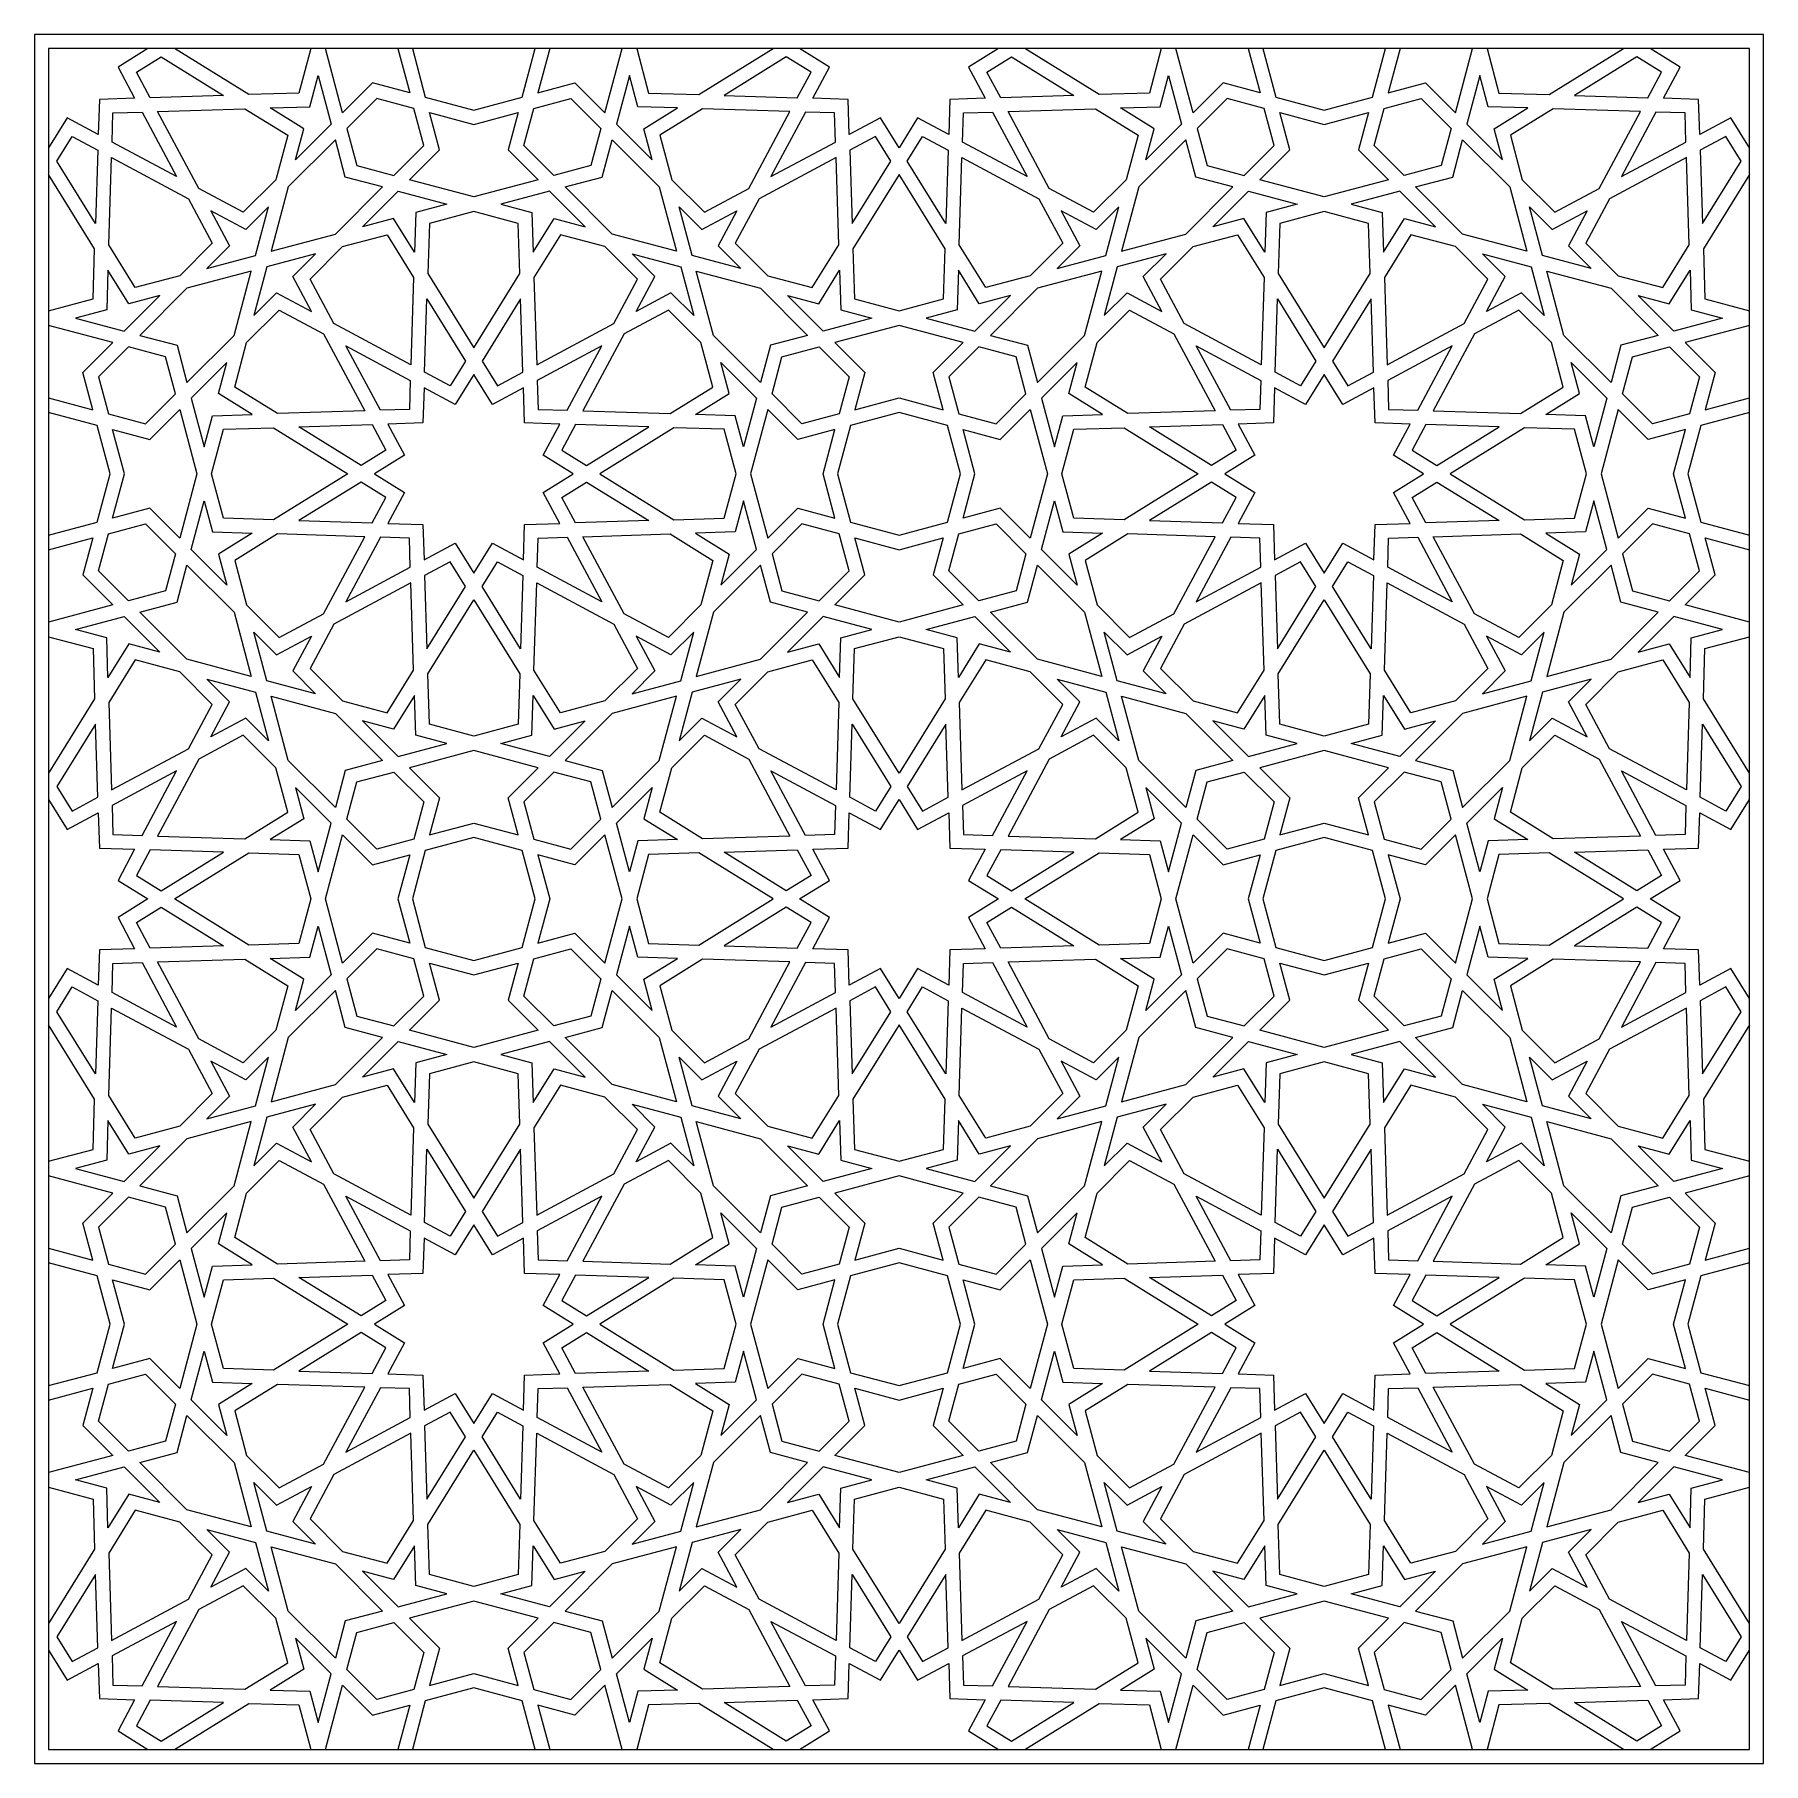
# Model space of a CAD drawing. Extents: x 643 to 1470, y 992 to 1820.
import ezdxf

# ---------------------------------------------------------------- set-up
doc = ezdxf.new("R2010")
doc.units = 0
doc.layers.add('LAYER_01', color=7, linetype='CONTINUOUS')

msp = doc.modelspace()

# ---------------------------------------------------------------- linework, layer by layer
at = {"layer": 'LAYER_01'}
for p, q in [((642.67, 1819.82), (642.67, 992.04)), ((1470.45, 1819.82), (642.67, 1819.82)), ((649.37, 1813.12), (649.37, 998.74)), ((1463.74, 1813.12), (649.37, 1813.12)), ((696.96, 1813.12), (682.61, 1804.21)), ((745.2, 1791.06), (709.67, 1813.12)), ((774.97, 1813.12), (769.27, 1791.83)), ((790.16, 1782.33), (781.92, 1813.12)), ((816.6, 1813.12), (822.28, 1791.92)), ((823.55, 1813.12), (829.76, 1789.91)), ((876.17, 1789.91), (882.38, 1813.12)), ((889.32, 1813.12), (883.64, 1791.92)), ((915.77, 1782.33), (924.01, 1813.12)), ((930.96, 1813.12), (936.66, 1791.83)), ((960.73, 1791.06), (996.25, 1813.12)), ((1023.32, 1804.21), (1008.97, 1813.12)), ((1104.14, 1813.12), (1089.8, 1804.21)), ((1152.39, 1791.06), (1116.86, 1813.12)), ((1182.16, 1813.12), (1176.46, 1791.83)), ((1197.35, 1782.33), (1189.1, 1813.12)), ((1223.79, 1813.12), (1229.47, 1791.92)), ((1230.73, 1813.12), (1236.95, 1789.91)), ((1283.35, 1789.91), (1289.57, 1813.12)), ((1296.51, 1813.12), (1290.83, 1791.92)), ((1322.95, 1782.33), (1331.2, 1813.12)), ((1338.14, 1813.12), (1343.84, 1791.83)), ((1367.91, 1791.06), (1403.44, 1813.12)), ((1430.51, 1804.21), (1416.16, 1813.12)), ((1463.74, 998.74), (1463.74, 1813.12)), ((1470.45, 992.04), (1470.45, 1819.82)), ((691.49, 1801.83), (703.32, 1809.17)), ((703.32, 1809.17), (733.11, 1790.68)), ((1002.61, 1809.17), (972.82, 1790.68)), ((1014.44, 1801.83), (1002.61, 1809.17)), ((1098.68, 1801.83), (1110.5, 1809.17)), ((1110.5, 1809.17), (1140.29, 1790.68)), ((1409.8, 1809.17), (1380.01, 1790.68)), ((1421.62, 1801.83), (1409.8, 1809.17)), ((682.61, 1804.21), (690.58, 1789.32)), ((698.06, 1789.56), (691.49, 1801.83)), ((774.46, 1785.29), (778.44, 1800.16)), ((778.44, 1800.16), (784.69, 1776.86)), ((804.51, 1796.68), (790.16, 1782.33)), ((822.28, 1791.92), (804.51, 1796.68)), ((883.64, 1791.92), (901.42, 1796.68)), ((901.42, 1796.68), (915.77, 1782.33)), ((927.48, 1800.16), (921.24, 1776.86)), ((931.47, 1785.29), (927.48, 1800.16)), ((1007.87, 1789.56), (1014.44, 1801.83)), ((1015.35, 1789.32), (1023.32, 1804.21)), ((1089.8, 1804.21), (1097.77, 1789.32)), ((1105.25, 1789.56), (1098.68, 1801.83)), ((1181.65, 1785.29), (1185.63, 1800.16)), ((1185.63, 1800.16), (1191.87, 1776.86)), ((1211.7, 1796.68), (1197.35, 1782.33)), ((1229.47, 1791.92), (1211.7, 1796.68)), ((1290.83, 1791.92), (1308.6, 1796.68)), ((1308.6, 1796.68), (1322.95, 1782.33)), ((1334.67, 1800.16), (1328.43, 1776.86)), ((1338.66, 1785.29), (1334.67, 1800.16)), ((1415.05, 1789.56), (1421.62, 1801.83)), ((1422.53, 1789.32), (1430.51, 1804.21)), ((673.7, 1788.78), (673.16, 1771.9)), ((690.58, 1789.32), (673.7, 1788.78)), ((733.11, 1790.68), (698.06, 1789.56)), ((769.27, 1791.83), (745.2, 1791.06)), ((806.52, 1789.2), (792.17, 1774.85)), ((824.29, 1784.44), (806.52, 1789.2)), ((829.76, 1789.91), (852.96, 1783.7)), ((852.96, 1783.7), (876.17, 1789.91)), ((881.64, 1784.44), (899.41, 1789.2)), ((899.41, 1789.2), (913.76, 1774.85)), ((936.66, 1791.83), (960.73, 1791.06)), ((972.82, 1790.68), (1007.87, 1789.56)), ((1032.23, 1788.78), (1015.35, 1789.32)), ((1032.76, 1771.9), (1032.23, 1788.78)), ((1080.89, 1788.78), (1080.35, 1771.9)), ((1097.77, 1789.32), (1080.89, 1788.78)), ((1140.29, 1790.68), (1105.25, 1789.56)), ((1176.46, 1791.83), (1152.39, 1791.06)), ((1213.7, 1789.2), (1199.35, 1774.85)), ((1231.47, 1784.44), (1213.7, 1789.2)), ((1236.95, 1789.91), (1260.15, 1783.7)), ((1260.15, 1783.7), (1283.35, 1789.91)), ((1288.83, 1784.44), (1306.6, 1789.2)), ((1306.6, 1789.2), (1320.95, 1774.85)), ((1343.84, 1791.83), (1367.91, 1791.06)), ((1380.01, 1790.68), (1415.05, 1789.56)), ((1439.41, 1788.78), (1422.53, 1789.32)), ((1439.95, 1771.9), (1439.41, 1788.78)), ((658.28, 1779.88), (649.37, 1765.53)), ((673.16, 1771.9), (658.28, 1779.88)), ((679.76, 1768.37), (680.2, 1782.28)), ((680.2, 1782.28), (694.12, 1782.73)), ((694.12, 1782.73), (710.67, 1751.82)), ((701.59, 1782.96), (743.39, 1784.3)), ((721.34, 1746.1), (701.59, 1782.96)), ((743.39, 1784.3), (763.85, 1771.6)), ((755.48, 1784.68), (774.46, 1785.29)), ((771.61, 1774.67), (755.48, 1784.68)), ((829.05, 1766.67), (824.29, 1784.44)), ((831.77, 1782.44), (852.96, 1776.76)), ((836.53, 1764.66), (831.77, 1782.44)), ((852.96, 1776.76), (874.16, 1782.44)), ((874.16, 1782.44), (869.4, 1764.66)), ((876.88, 1766.67), (881.64, 1784.44)), ((950.45, 1784.68), (931.47, 1785.29)), ((934.31, 1774.67), (950.45, 1784.68)), ((962.54, 1784.3), (942.08, 1771.6)), ((1004.33, 1782.96), (962.54, 1784.3)), ((984.59, 1746.1), (1004.33, 1782.96)), ((1011.81, 1782.73), (995.26, 1751.82)), ((1025.72, 1782.28), (1011.81, 1782.73)), ((1026.17, 1768.37), (1025.72, 1782.28)), ((1047.65, 1779.88), (1032.76, 1771.9)), ((1056.56, 1765.53), (1047.65, 1779.88)), ((1065.46, 1779.88), (1056.56, 1765.53)), ((1080.35, 1771.9), (1065.46, 1779.88)), ((1086.95, 1768.37), (1087.39, 1782.28)), ((1087.39, 1782.28), (1101.3, 1782.73)), ((1101.3, 1782.73), (1117.86, 1751.82)), ((1108.78, 1782.96), (1150.57, 1784.3)), ((1128.52, 1746.1), (1108.78, 1782.96)), ((1150.57, 1784.3), (1171.03, 1771.6)), ((1162.67, 1784.68), (1181.65, 1785.29)), ((1178.8, 1774.67), (1162.67, 1784.68)), ((1236.24, 1766.67), (1231.47, 1784.44)), ((1238.95, 1782.44), (1260.15, 1776.76)), ((1243.72, 1764.66), (1238.95, 1782.44)), ((1260.15, 1776.76), (1281.35, 1782.44)), ((1281.35, 1782.44), (1276.59, 1764.66)), ((1284.06, 1766.67), (1288.83, 1784.44)), ((1357.63, 1784.68), (1338.66, 1785.29)), ((1341.5, 1774.67), (1357.63, 1784.68)), ((1369.73, 1784.3), (1349.27, 1771.6)), ((1411.52, 1782.96), (1369.73, 1784.3)), ((1391.78, 1746.1), (1411.52, 1782.96)), ((1419, 1782.73), (1402.45, 1751.82)), ((1432.91, 1782.28), (1419, 1782.73)), ((1433.35, 1768.37), (1432.91, 1782.28)), ((1454.84, 1779.88), (1439.95, 1771.9)), ((1463.74, 1765.53), (1454.84, 1779.88)), ((763.85, 1771.6), (758.15, 1750.31)), ((784.69, 1776.86), (767.63, 1759.8)), ((767.63, 1759.8), (771.61, 1774.67)), ((792.17, 1774.85), (796.93, 1757.08)), ((913.76, 1774.85), (909, 1757.08)), ((921.24, 1776.86), (938.3, 1759.8)), ((938.3, 1759.8), (934.31, 1774.67)), ((942.08, 1771.6), (947.78, 1750.31)), ((1171.03, 1771.6), (1165.33, 1750.31)), ((1191.87, 1776.86), (1174.82, 1759.8)), ((1174.82, 1759.8), (1178.8, 1774.67)), ((1199.35, 1774.85), (1204.12, 1757.08)), ((1320.95, 1774.85), (1316.19, 1757.08)), ((1328.43, 1776.86), (1345.49, 1759.8)), ((1345.49, 1759.8), (1341.5, 1774.67)), ((1349.27, 1771.6), (1354.97, 1750.31)), ((653.32, 1759.17), (660.66, 1771)), ((660.66, 1771), (672.93, 1764.42)), ((672.93, 1764.42), (671.81, 1729.38)), ((710.67, 1751.82), (679.76, 1768.37)), ((786.69, 1769.38), (764.16, 1746.84)), ((791.45, 1751.61), (786.69, 1769.38)), ((814.7, 1752.32), (829.05, 1766.67)), ((822.18, 1750.31), (836.53, 1764.66)), ((869.4, 1764.66), (883.75, 1750.31)), ((891.23, 1752.32), (876.88, 1766.67)), ((914.47, 1751.61), (919.24, 1769.38)), ((919.24, 1769.38), (941.77, 1746.84)), ((995.26, 1751.82), (1026.17, 1768.37)), ((1045.27, 1771), (1033, 1764.42)), ((1033, 1764.42), (1034.12, 1729.38)), ((1052.61, 1759.17), (1045.27, 1771)), ((1060.5, 1759.17), (1067.84, 1771)), ((1067.84, 1771), (1080.11, 1764.42)), ((1080.11, 1764.42), (1078.99, 1729.38)), ((1117.86, 1751.82), (1086.95, 1768.37)), ((1193.88, 1769.38), (1171.34, 1746.84)), ((1198.64, 1751.61), (1193.88, 1769.38)), ((1221.89, 1752.32), (1236.24, 1766.67)), ((1229.37, 1750.31), (1243.72, 1764.66)), ((1276.59, 1764.66), (1290.93, 1750.31)), ((1298.41, 1752.32), (1284.06, 1766.67)), ((1321.66, 1751.61), (1326.42, 1769.38)), ((1326.42, 1769.38), (1348.96, 1746.84)), ((1402.45, 1751.82), (1433.35, 1768.37)), ((1452.46, 1771), (1440.19, 1764.42)), ((1440.19, 1764.42), (1441.31, 1729.38)), ((1459.8, 1759.17), (1452.46, 1771)), ((671.81, 1729.38), (653.32, 1759.17)), ((678.19, 1719.1), (679.52, 1760.89)), ((679.52, 1760.89), (716.38, 1741.15)), ((796.93, 1757.08), (814.7, 1752.32)), ((909, 1757.08), (891.23, 1752.32)), ((1026.41, 1760.89), (989.55, 1741.15)), ((1027.74, 1719.1), (1026.41, 1760.89)), ((1034.12, 1729.38), (1052.61, 1759.17)), ((1078.99, 1729.38), (1060.5, 1759.17)), ((1085.38, 1719.1), (1086.71, 1760.89)), ((1086.71, 1760.89), (1123.57, 1741.15)), ((1204.12, 1757.08), (1221.89, 1752.32)), ((1316.19, 1757.08), (1298.41, 1752.32)), ((1433.59, 1760.89), (1396.73, 1741.15)), ((1434.93, 1719.1), (1433.59, 1760.89)), ((1441.31, 1729.38), (1459.8, 1759.17)), ((671.42, 1717.29), (649.37, 1752.81)), ((758.15, 1750.31), (742.57, 1734.73)), ((764.16, 1746.84), (755.91, 1716.06)), ((786.69, 1724.31), (809.23, 1746.84)), ((809.23, 1746.84), (791.45, 1751.61)), ((852.96, 1742.07), (822.18, 1750.31)), ((883.75, 1750.31), (852.96, 1742.07)), ((896.7, 1746.84), (914.47, 1751.61)), ((919.24, 1724.31), (896.7, 1746.84)), ((941.77, 1746.84), (950.02, 1716.06)), ((947.78, 1750.31), (963.36, 1734.73)), ((1056.56, 1752.81), (1034.51, 1717.29)), ((1078.61, 1717.29), (1056.56, 1752.81)), ((1165.33, 1750.31), (1149.75, 1734.73)), ((1171.34, 1746.84), (1163.1, 1716.06)), ((1193.88, 1724.31), (1216.41, 1746.84)), ((1216.41, 1746.84), (1198.64, 1751.61)), ((1260.15, 1742.07), (1229.37, 1750.31)), ((1290.93, 1750.31), (1260.15, 1742.07)), ((1303.89, 1746.84), (1321.66, 1751.61)), ((1326.42, 1724.31), (1303.89, 1746.84)), ((1348.96, 1746.84), (1357.21, 1716.06)), ((1354.97, 1750.31), (1370.55, 1734.73)), ((1463.74, 1752.81), (1441.69, 1717.29)), ((716.38, 1741.15), (727.75, 1719.92)), ((742.57, 1734.73), (721.34, 1746.1)), ((799.65, 1727.78), (816.71, 1744.84)), ((816.71, 1744.84), (840.01, 1738.6)), ((840.01, 1738.6), (825.14, 1734.61)), ((889.22, 1744.84), (865.92, 1738.6)), ((865.92, 1738.6), (880.79, 1734.61)), ((906.28, 1727.78), (889.22, 1744.84)), ((963.36, 1734.73), (984.59, 1746.1)), ((989.55, 1741.15), (978.18, 1719.92)), ((1123.57, 1741.15), (1134.94, 1719.92)), ((1149.75, 1734.73), (1128.52, 1746.1)), ((1206.83, 1727.78), (1223.89, 1744.84)), ((1223.89, 1744.84), (1247.2, 1738.6)), ((1247.2, 1738.6), (1232.32, 1734.61)), ((1296.41, 1744.84), (1273.11, 1738.6)), ((1273.11, 1738.6), (1287.98, 1734.61)), ((1313.47, 1727.78), (1296.41, 1744.84)), ((1370.55, 1734.73), (1391.78, 1746.1)), ((1396.73, 1741.15), (1385.36, 1719.92)), ((727.05, 1735.44), (736.01, 1718.7)), ((743.79, 1726.47), (727.05, 1735.44)), ((754.67, 1737.36), (743.79, 1726.47)), ((748.43, 1714.06), (754.67, 1737.36)), ((814.52, 1731.76), (799.65, 1727.78)), ((824.53, 1715.63), (814.52, 1731.76)), ((825.14, 1734.61), (824.53, 1715.63)), ((852.96, 1735.12), (831.68, 1729.42)), ((874.25, 1729.42), (852.96, 1735.12)), ((880.79, 1734.61), (881.4, 1715.63)), ((881.4, 1715.63), (891.41, 1731.76)), ((891.41, 1731.76), (906.28, 1727.78)), ((951.25, 1737.36), (962.14, 1726.47)), ((957.5, 1714.06), (951.25, 1737.36)), ((962.14, 1726.47), (978.88, 1735.44)), ((978.88, 1735.44), (969.91, 1718.7)), ((1134.24, 1735.44), (1143.2, 1718.7)), ((1150.97, 1726.47), (1134.24, 1735.44)), ((1161.86, 1737.36), (1150.97, 1726.47)), ((1155.62, 1714.06), (1161.86, 1737.36)), ((1221.71, 1731.76), (1206.83, 1727.78)), ((1231.72, 1715.63), (1221.71, 1731.76)), ((1232.32, 1734.61), (1231.72, 1715.63)), ((1260.15, 1735.12), (1238.87, 1729.42)), ((1281.43, 1729.42), (1260.15, 1735.12)), ((1287.98, 1734.61), (1288.58, 1715.63)), ((1288.58, 1715.63), (1298.6, 1731.76)), ((1298.6, 1731.76), (1313.47, 1727.78)), ((1358.44, 1737.36), (1369.33, 1726.47)), ((1364.68, 1714.06), (1358.44, 1737.36)), ((1369.33, 1726.47), (1386.07, 1735.44)), ((1386.07, 1735.44), (1377.1, 1718.7)), ((755.91, 1716.06), (786.69, 1724.31)), ((790.16, 1718.3), (811.45, 1724)), ((811.45, 1724), (824.15, 1703.54)), ((831.68, 1729.42), (830.91, 1705.35)), ((875.02, 1705.35), (874.25, 1729.42)), ((894.48, 1724), (881.78, 1703.54)), ((915.77, 1718.3), (894.48, 1724)), ((950.02, 1716.06), (919.24, 1724.31)), ((1163.1, 1716.06), (1193.88, 1724.31)), ((1197.35, 1718.3), (1218.63, 1724)), ((1218.63, 1724), (1231.33, 1703.54)), ((1238.87, 1729.42), (1238.1, 1705.35)), ((1282.2, 1705.35), (1281.43, 1729.42)), ((1301.67, 1724), (1288.97, 1703.54)), ((1322.95, 1718.3), (1301.67, 1724)), ((1357.21, 1716.06), (1326.42, 1724.31)), ((670.65, 1693.22), (671.42, 1717.29)), ((690.89, 1698.64), (678.19, 1719.1)), ((727.75, 1719.92), (712.17, 1704.34)), ((736.01, 1718.7), (725.13, 1707.81)), ((725.13, 1707.81), (748.43, 1714.06)), ((777.21, 1714.83), (753.91, 1708.58)), ((766.32, 1703.94), (777.21, 1714.83)), ((774.58, 1702.72), (790.16, 1718.3)), ((931.35, 1702.72), (915.77, 1718.3)), ((939.61, 1703.94), (928.72, 1714.83)), ((928.72, 1714.83), (952.02, 1708.58)), ((980.8, 1707.81), (957.5, 1714.06)), ((969.91, 1718.7), (980.8, 1707.81)), ((978.18, 1719.92), (993.76, 1704.34)), ((1015.04, 1698.64), (1027.74, 1719.1)), ((1034.51, 1717.29), (1035.27, 1693.22)), ((1077.84, 1693.22), (1078.61, 1717.29)), ((1098.08, 1698.64), (1085.38, 1719.1)), ((1134.94, 1719.92), (1119.36, 1704.34)), ((1143.2, 1718.7), (1132.31, 1707.81)), ((1132.31, 1707.81), (1155.62, 1714.06)), ((1184.4, 1714.83), (1161.09, 1708.58)), ((1173.51, 1703.94), (1184.4, 1714.83)), ((1181.77, 1702.72), (1197.35, 1718.3)), ((1338.53, 1702.72), (1322.95, 1718.3)), ((1346.79, 1703.94), (1335.91, 1714.83)), ((1335.91, 1714.83), (1359.21, 1708.58)), ((1387.99, 1707.81), (1364.68, 1714.06)), ((1377.1, 1718.7), (1387.99, 1707.81)), ((1385.36, 1719.92), (1400.94, 1704.34)), ((1422.23, 1698.64), (1434.93, 1719.1)), ((1441.69, 1717.29), (1442.46, 1693.22)), ((677.8, 1707), (677.2, 1688.03)), ((687.82, 1690.87), (677.8, 1707)), ((746.43, 1706.58), (715.64, 1698.33)), ((738.18, 1675.79), (746.43, 1706.58)), ((753.91, 1708.58), (747.66, 1685.28)), ((830.91, 1705.35), (852.96, 1669.82)), ((852.96, 1669.82), (875.02, 1705.35)), ((952.02, 1708.58), (958.27, 1685.28)), ((967.75, 1675.79), (959.5, 1706.58)), ((959.5, 1706.58), (990.29, 1698.33)), ((1018.11, 1690.87), (1028.13, 1707)), ((1028.13, 1707), (1028.73, 1688.03)), ((1084.99, 1707), (1084.38, 1688.03)), ((1095, 1690.87), (1084.99, 1707)), ((1153.61, 1706.58), (1122.83, 1698.33)), ((1145.36, 1675.79), (1153.61, 1706.58)), ((1161.09, 1708.58), (1154.85, 1685.28)), ((1238.1, 1705.35), (1260.15, 1669.82)), ((1260.15, 1669.82), (1282.2, 1705.35)), ((1359.21, 1708.58), (1365.45, 1685.28)), ((1374.94, 1675.79), (1366.69, 1706.58)), ((1366.69, 1706.58), (1397.47, 1698.33)), ((1425.3, 1690.87), (1435.31, 1707)), ((1435.31, 1707), (1435.92, 1688.03)), ((712.17, 1704.34), (690.89, 1698.64)), ((715.64, 1698.33), (693.11, 1675.79)), ((775.29, 1687.2), (766.32, 1703.94)), ((785.95, 1681.49), (774.58, 1702.72)), ((824.15, 1703.54), (822.81, 1661.75)), ((881.78, 1703.54), (883.12, 1661.75)), ((919.98, 1681.49), (931.35, 1702.72)), ((930.64, 1687.2), (939.61, 1703.94)), ((990.29, 1698.33), (1012.82, 1675.79)), ((993.76, 1704.34), (1015.04, 1698.64)), ((1119.36, 1704.34), (1098.08, 1698.64)), ((1122.83, 1698.33), (1100.3, 1675.79)), ((1182.47, 1687.2), (1173.51, 1703.94)), ((1193.14, 1681.49), (1181.77, 1702.72)), ((1231.33, 1703.54), (1230, 1661.75)), ((1288.97, 1703.54), (1290.3, 1661.75)), ((1327.16, 1681.49), (1338.53, 1702.72)), ((1337.83, 1687.2), (1346.79, 1703.94)), ((1397.47, 1698.33), (1420.01, 1675.79)), ((1400.94, 1704.34), (1422.23, 1698.64)), ((649.37, 1687.51), (670.65, 1693.22)), ((685.63, 1677.8), (702.69, 1694.86)), ((702.69, 1694.86), (687.82, 1690.87)), ((747.66, 1685.28), (758.55, 1696.16)), ((758.55, 1696.16), (775.29, 1687.2)), ((829.41, 1658.21), (830.53, 1693.26)), ((830.53, 1693.26), (849.02, 1663.47)), ((875.4, 1693.26), (856.91, 1663.47)), ((876.52, 1658.21), (875.4, 1693.26)), ((947.38, 1696.16), (930.64, 1687.2)), ((958.27, 1685.28), (947.38, 1696.16)), ((1003.24, 1694.86), (1018.11, 1690.87)), ((1020.3, 1677.8), (1003.24, 1694.86)), ((1035.27, 1693.22), (1056.56, 1687.51)), ((1056.56, 1687.51), (1077.84, 1693.22)), ((1092.82, 1677.8), (1109.87, 1694.86)), ((1109.87, 1694.86), (1095, 1690.87)), ((1154.85, 1685.28), (1165.73, 1696.16)), ((1165.73, 1696.16), (1182.47, 1687.2)), ((1236.6, 1658.21), (1237.71, 1693.26)), ((1237.71, 1693.26), (1256.2, 1663.47)), ((1282.59, 1693.26), (1264.1, 1663.47)), ((1283.71, 1658.21), (1282.59, 1693.26)), ((1354.57, 1696.16), (1337.83, 1687.2)), ((1365.45, 1685.28), (1354.57, 1696.16)), ((1410.43, 1694.86), (1425.3, 1690.87)), ((1427.49, 1677.8), (1410.43, 1694.86)), ((1442.46, 1693.22), (1463.74, 1687.51)), ((680.15, 1672.32), (649.37, 1680.57)), ((677.2, 1688.03), (662.33, 1684.04)), ((662.33, 1684.04), (685.63, 1677.8)), ((744.19, 1672.32), (759.77, 1687.9)), ((759.77, 1687.9), (781, 1676.53)), ((822.81, 1661.75), (785.95, 1681.49)), ((883.12, 1661.75), (919.98, 1681.49)), ((946.16, 1687.9), (924.93, 1676.53)), ((961.74, 1672.32), (946.16, 1687.9)), ((1043.6, 1684.04), (1020.3, 1677.8)), ((1056.56, 1680.57), (1025.77, 1672.32)), ((1028.73, 1688.03), (1043.6, 1684.04)), ((1087.34, 1672.32), (1056.56, 1680.57)), ((1084.38, 1688.03), (1069.51, 1684.04)), ((1069.51, 1684.04), (1092.82, 1677.8)), ((1151.38, 1672.32), (1166.96, 1687.9)), ((1166.96, 1687.9), (1188.19, 1676.53)), ((1230, 1661.75), (1193.14, 1681.49)), ((1290.3, 1661.75), (1327.16, 1681.49)), ((1353.34, 1687.9), (1332.12, 1676.53)), ((1368.92, 1672.32), (1353.34, 1687.9)), ((1450.79, 1684.04), (1427.49, 1677.8)), ((1463.74, 1680.57), (1432.96, 1672.32)), ((1435.92, 1688.03), (1450.79, 1684.04)), ((665.81, 1657.97), (680.15, 1672.32)), ((693.11, 1675.79), (710.88, 1671.03)), ((715.64, 1653.26), (738.18, 1675.79)), ((738.49, 1651.04), (744.19, 1672.32)), ((781, 1676.53), (800.74, 1639.67)), ((924.93, 1676.53), (905.19, 1639.67)), ((967.44, 1651.04), (961.74, 1672.32)), ((990.29, 1653.26), (967.75, 1675.79)), ((1012.82, 1675.79), (995.05, 1671.03)), ((1025.77, 1672.32), (1040.12, 1657.97)), ((1072.99, 1657.97), (1087.34, 1672.32)), ((1100.3, 1675.79), (1118.07, 1671.03)), ((1122.83, 1653.26), (1145.36, 1675.79)), ((1145.67, 1651.04), (1151.38, 1672.32)), ((1188.19, 1676.53), (1207.93, 1639.67)), ((1332.12, 1676.53), (1312.37, 1639.67)), ((1374.63, 1651.04), (1368.92, 1672.32)), ((1397.47, 1653.26), (1374.94, 1675.79)), ((1420.01, 1675.79), (1402.23, 1671.03)), ((1432.96, 1672.32), (1447.31, 1657.97)), ((687.63, 1670.32), (673.29, 1655.97)), ((705.41, 1665.56), (687.63, 1670.32)), ((710.17, 1647.78), (705.41, 1665.56)), ((710.88, 1671.03), (715.64, 1653.26)), ((808.22, 1639.91), (791.67, 1670.82)), ((791.67, 1670.82), (822.57, 1654.27)), ((914.26, 1670.82), (883.35, 1654.27)), ((897.71, 1639.91), (914.26, 1670.82)), ((995.05, 1671.03), (990.29, 1653.26)), ((995.76, 1647.78), (1000.52, 1665.56)), ((1000.52, 1665.56), (1018.3, 1670.32)), ((1018.3, 1670.32), (1032.64, 1655.97)), ((1094.82, 1670.32), (1080.47, 1655.97)), ((1112.59, 1665.56), (1094.82, 1670.32)), ((1117.35, 1647.78), (1112.59, 1665.56)), ((1118.07, 1671.03), (1122.83, 1653.26)), ((1215.41, 1639.91), (1198.85, 1670.82)), ((1198.85, 1670.82), (1229.76, 1654.27)), ((1321.45, 1670.82), (1290.54, 1654.27)), ((1304.9, 1639.91), (1321.45, 1670.82)), ((1402.23, 1671.03), (1397.47, 1653.26)), ((1402.95, 1647.78), (1407.71, 1665.56)), ((1407.71, 1665.56), (1425.48, 1670.32)), ((1425.48, 1670.32), (1439.83, 1655.97)), ((670.57, 1640.2), (665.81, 1657.97)), ((673.29, 1655.97), (678.05, 1638.2)), ((734.71, 1662.84), (717.65, 1645.78)), ((730.72, 1647.97), (734.71, 1662.84)), ((841.68, 1651.64), (829.41, 1658.21)), ((849.02, 1663.47), (841.68, 1651.64)), ((852.96, 1657.11), (844.06, 1642.76)), ((861.87, 1642.76), (852.96, 1657.11)), ((856.91, 1663.47), (864.25, 1651.64)), ((864.25, 1651.64), (876.52, 1658.21)), ((971.22, 1662.84), (988.28, 1645.78)), ((975.21, 1647.97), (971.22, 1662.84)), ((1032.64, 1655.97), (1027.88, 1638.2)), ((1040.12, 1657.97), (1035.36, 1640.2)), ((1077.75, 1640.2), (1072.99, 1657.97)), ((1080.47, 1655.97), (1085.23, 1638.2)), ((1141.89, 1662.84), (1124.83, 1645.78)), ((1137.91, 1647.97), (1141.89, 1662.84)), ((1248.86, 1651.64), (1236.6, 1658.21)), ((1256.2, 1663.47), (1248.86, 1651.64)), ((1260.15, 1657.11), (1251.24, 1642.76)), ((1269.06, 1642.76), (1260.15, 1657.11)), ((1264.1, 1663.47), (1271.44, 1651.64)), ((1271.44, 1651.64), (1283.71, 1658.21)), ((1378.41, 1662.84), (1395.47, 1645.78)), ((1382.39, 1647.97), (1378.41, 1662.84)), ((1439.83, 1655.97), (1435.07, 1638.2)), ((1447.31, 1657.97), (1442.55, 1640.2)), ((695.82, 1633.44), (710.17, 1647.78)), ((746.85, 1637.95), (730.72, 1647.97)), ((758.95, 1638.34), (738.49, 1651.04)), ((822.57, 1654.27), (822.13, 1640.36)), ((829.17, 1650.73), (828.63, 1633.85)), ((844.06, 1642.76), (829.17, 1650.73)), ((876.76, 1650.73), (861.87, 1642.76)), ((877.3, 1633.85), (876.76, 1650.73)), ((883.35, 1654.27), (883.8, 1640.36)), ((946.98, 1638.34), (967.44, 1651.04)), ((959.08, 1637.95), (975.21, 1647.97)), ((1010.11, 1633.44), (995.76, 1647.78)), ((1103.01, 1633.44), (1117.35, 1647.78)), ((1154.04, 1637.95), (1137.91, 1647.97)), ((1166.13, 1638.34), (1145.67, 1651.04)), ((1229.76, 1654.27), (1229.32, 1640.36)), ((1236.36, 1650.73), (1235.82, 1633.85)), ((1251.24, 1642.76), (1236.36, 1650.73)), ((1283.94, 1650.73), (1269.06, 1642.76)), ((1284.48, 1633.85), (1283.94, 1650.73)), ((1290.54, 1654.27), (1290.98, 1640.36)), ((1354.17, 1638.34), (1374.63, 1651.04)), ((1366.26, 1637.95), (1382.39, 1647.97)), ((1417.3, 1633.44), (1402.95, 1647.78)), ((649.37, 1645.88), (670.57, 1640.2)), ((697.82, 1625.96), (712.17, 1640.3)), ((712.17, 1640.3), (720.42, 1609.52)), ((717.65, 1645.78), (723.89, 1622.48)), ((800.74, 1639.67), (758.95, 1638.34)), ((822.13, 1640.36), (808.22, 1639.91)), ((883.8, 1640.36), (897.71, 1639.91)), ((905.19, 1639.67), (946.98, 1638.34)), ((988.28, 1645.78), (982.04, 1622.48)), ((993.76, 1640.3), (985.51, 1609.52)), ((1008.1, 1625.96), (993.76, 1640.3)), ((1035.36, 1640.2), (1056.56, 1645.88)), ((1056.56, 1645.88), (1077.75, 1640.2)), ((1105.01, 1625.96), (1119.36, 1640.3)), ((1119.36, 1640.3), (1127.61, 1609.52)), ((1124.83, 1645.78), (1131.08, 1622.48)), ((1207.93, 1639.67), (1166.13, 1638.34)), ((1229.32, 1640.36), (1215.41, 1639.91)), ((1290.98, 1640.36), (1304.9, 1639.91)), ((1312.37, 1639.67), (1354.17, 1638.34)), ((1395.47, 1645.78), (1389.22, 1622.48)), ((1400.94, 1640.3), (1392.69, 1609.52)), ((1415.29, 1625.96), (1400.94, 1640.3)), ((1442.55, 1640.2), (1463.74, 1645.88)), ((672.57, 1632.72), (649.37, 1638.94)), ((678.79, 1609.52), (672.57, 1632.72)), ((678.05, 1638.2), (695.82, 1633.44)), ((723.89, 1622.48), (727.88, 1637.35)), ((727.36, 1609.52), (733.07, 1630.81)), ((727.88, 1637.35), (746.85, 1637.95)), ((733.07, 1630.81), (757.13, 1631.57)), ((757.13, 1631.57), (792.66, 1609.52)), ((769.23, 1631.96), (804.27, 1633.08)), ((799.02, 1613.47), (769.23, 1631.96)), ((804.27, 1633.08), (810.84, 1620.81)), ((828.63, 1633.85), (811.75, 1633.32)), ((811.75, 1633.32), (819.73, 1618.43)), ((894.18, 1633.32), (877.3, 1633.85)), ((886.2, 1618.43), (894.18, 1633.32)), ((901.66, 1633.08), (895.08, 1620.81)), ((936.7, 1631.96), (901.66, 1633.08)), ((906.91, 1613.47), (936.7, 1631.96)), ((948.79, 1631.57), (913.27, 1609.52)), ((972.86, 1630.81), (948.79, 1631.57)), ((978.05, 1637.35), (959.08, 1637.95)), ((978.57, 1609.52), (972.86, 1630.81)), ((982.04, 1622.48), (978.05, 1637.35)), ((1027.88, 1638.2), (1010.11, 1633.44)), ((1033.36, 1632.72), (1027.14, 1609.52)), ((1056.56, 1638.94), (1033.36, 1632.72)), ((1079.76, 1632.72), (1056.56, 1638.94)), ((1085.98, 1609.52), (1079.76, 1632.72)), ((1085.23, 1638.2), (1103.01, 1633.44)), ((1131.08, 1622.48), (1135.06, 1637.35)), ((1134.55, 1609.52), (1140.25, 1630.81)), ((1135.06, 1637.35), (1154.04, 1637.95)), ((1140.25, 1630.81), (1164.32, 1631.57)), ((1164.32, 1631.57), (1199.85, 1609.52)), ((1176.42, 1631.96), (1211.46, 1633.08)), ((1206.21, 1613.47), (1176.42, 1631.96)), ((1211.46, 1633.08), (1218.03, 1620.81)), ((1235.82, 1633.85), (1218.94, 1633.32)), ((1218.94, 1633.32), (1226.91, 1618.43)), ((1301.36, 1633.32), (1284.48, 1633.85)), ((1293.39, 1618.43), (1301.36, 1633.32)), ((1308.84, 1633.08), (1302.27, 1620.81)), ((1343.89, 1631.96), (1308.84, 1633.08)), ((1314.1, 1613.47), (1343.89, 1631.96)), ((1355.98, 1631.57), (1320.45, 1609.52)), ((1380.05, 1630.81), (1355.98, 1631.57)), ((1385.24, 1637.35), (1366.26, 1637.95)), ((1385.75, 1609.52), (1380.05, 1630.81)), ((1389.22, 1622.48), (1385.24, 1637.35)), ((1435.07, 1638.2), (1417.3, 1633.44)), ((1440.54, 1632.72), (1434.33, 1609.52)), ((1463.74, 1638.94), (1440.54, 1632.72)), ((680.05, 1630.72), (697.82, 1625.96)), ((685.73, 1609.52), (680.05, 1630.72)), ((1025.88, 1630.72), (1008.1, 1625.96)), ((1020.2, 1609.52), (1025.88, 1630.72)), ((1087.24, 1630.72), (1105.01, 1625.96)), ((1092.92, 1609.52), (1087.24, 1630.72)), ((1433.06, 1630.72), (1415.29, 1625.96)), ((1427.38, 1609.52), (1433.06, 1630.72)), ((810.84, 1620.81), (799.02, 1613.47)), ((819.73, 1618.43), (805.38, 1609.52)), ((900.55, 1609.52), (886.2, 1618.43)), ((895.08, 1620.81), (906.91, 1613.47)), ((1218.03, 1620.81), (1206.21, 1613.47)), ((1226.91, 1618.43), (1212.56, 1609.52)), ((1307.74, 1609.52), (1293.39, 1618.43)), ((1302.27, 1620.81), (1314.1, 1613.47)), ((672.57, 1586.32), (678.79, 1609.52)), ((680.05, 1588.33), (685.73, 1609.52)), ((720.42, 1609.52), (712.17, 1578.74)), ((733.07, 1588.24), (727.36, 1609.52)), ((792.66, 1609.52), (757.13, 1587.47)), ((805.38, 1609.52), (819.73, 1600.62)), ((886.2, 1600.62), (900.55, 1609.52)), ((913.27, 1609.52), (948.79, 1587.47)), ((972.86, 1588.24), (978.57, 1609.52)), ((985.51, 1609.52), (993.76, 1578.74)), ((1025.88, 1588.33), (1020.2, 1609.52)), ((1027.14, 1609.52), (1033.36, 1586.32)), ((1079.76, 1586.32), (1085.98, 1609.52)), ((1087.24, 1588.33), (1092.92, 1609.52)), ((1127.61, 1609.52), (1119.36, 1578.74)), ((1140.25, 1588.24), (1134.55, 1609.52)), ((1199.85, 1609.52), (1164.32, 1587.47)), ((1212.56, 1609.52), (1226.91, 1600.62)), ((1293.39, 1600.62), (1307.74, 1609.52)), ((1320.45, 1609.52), (1355.98, 1587.47)), ((1380.05, 1588.24), (1385.75, 1609.52)), ((1392.69, 1609.52), (1400.94, 1578.74)), ((1433.06, 1588.33), (1427.38, 1609.52)), ((1434.33, 1609.52), (1440.54, 1586.32)), ((799.02, 1605.58), (769.23, 1587.09)), ((810.84, 1598.24), (799.02, 1605.58)), ((804.27, 1585.97), (810.84, 1598.24)), ((819.73, 1600.62), (811.75, 1585.73)), ((894.18, 1585.73), (886.2, 1600.62)), ((895.08, 1598.24), (906.91, 1605.58)), ((901.66, 1585.97), (895.08, 1598.24)), ((906.91, 1605.58), (936.7, 1587.09)), ((1206.21, 1605.58), (1176.42, 1587.09)), ((1218.03, 1598.24), (1206.21, 1605.58)), ((1211.46, 1585.97), (1218.03, 1598.24)), ((1226.91, 1600.62), (1218.94, 1585.73)), ((1301.36, 1585.73), (1293.39, 1600.62)), ((1302.27, 1598.24), (1314.1, 1605.58)), ((1308.84, 1585.97), (1302.27, 1598.24)), ((1314.1, 1605.58), (1343.89, 1587.09)), ((697.82, 1593.09), (680.05, 1588.33)), ((712.17, 1578.74), (697.82, 1593.09)), ((717.65, 1573.26), (723.89, 1596.57)), ((723.89, 1596.57), (727.88, 1581.7)), ((982.04, 1596.57), (978.05, 1581.7)), ((988.28, 1573.26), (982.04, 1596.57)), ((993.76, 1578.74), (1008.1, 1593.09)), ((1008.1, 1593.09), (1025.88, 1588.33)), ((1105.01, 1593.09), (1087.24, 1588.33)), ((1119.36, 1578.74), (1105.01, 1593.09)), ((1124.83, 1573.26), (1131.08, 1596.57)), ((1131.08, 1596.57), (1135.06, 1581.7)), ((1389.22, 1596.57), (1385.24, 1581.7)), ((1395.47, 1573.26), (1389.22, 1596.57)), ((1400.94, 1578.74), (1415.29, 1593.09)), ((1415.29, 1593.09), (1433.06, 1588.33)), ((649.37, 1580.1), (672.57, 1586.32)), ((678.05, 1580.85), (695.82, 1585.61)), ((695.82, 1585.61), (710.17, 1571.26)), ((727.88, 1581.7), (746.85, 1581.09)), ((746.85, 1581.09), (730.72, 1571.08)), ((757.13, 1587.47), (733.07, 1588.24)), ((769.23, 1587.09), (804.27, 1585.97)), ((811.75, 1585.73), (828.63, 1585.19)), ((828.63, 1585.19), (829.17, 1568.31)), ((876.76, 1568.31), (877.3, 1585.19)), ((877.3, 1585.19), (894.18, 1585.73)), ((936.7, 1587.09), (901.66, 1585.97)), ((948.79, 1587.47), (972.86, 1588.24)), ((978.05, 1581.7), (959.08, 1581.09)), ((959.08, 1581.09), (975.21, 1571.08)), ((1010.11, 1585.61), (995.76, 1571.26)), ((1027.88, 1580.85), (1010.11, 1585.61)), ((1033.36, 1586.32), (1056.56, 1580.1)), ((1056.56, 1580.1), (1079.76, 1586.32)), ((1085.23, 1580.85), (1103.01, 1585.61)), ((1103.01, 1585.61), (1117.35, 1571.26)), ((1135.06, 1581.7), (1154.04, 1581.09)), ((1154.04, 1581.09), (1137.91, 1571.08)), ((1164.32, 1587.47), (1140.25, 1588.24)), ((1176.42, 1587.09), (1211.46, 1585.97)), ((1218.94, 1585.73), (1235.82, 1585.19)), ((1235.82, 1585.19), (1236.36, 1568.31)), ((1283.94, 1568.31), (1284.48, 1585.19)), ((1284.48, 1585.19), (1301.36, 1585.73)), ((1343.89, 1587.09), (1308.84, 1585.97)), ((1355.98, 1587.47), (1380.05, 1588.24)), ((1385.24, 1581.7), (1366.26, 1581.09)), ((1366.26, 1581.09), (1382.39, 1571.08)), ((1417.3, 1585.61), (1402.95, 1571.26)), ((1435.07, 1580.85), (1417.3, 1585.61)), ((1440.54, 1586.32), (1463.74, 1580.1)), ((649.37, 1573.16), (670.57, 1578.84)), ((670.57, 1578.84), (665.81, 1561.07)), ((673.29, 1563.07), (678.05, 1580.85)), ((734.71, 1556.2), (717.65, 1573.26)), ((758.95, 1580.7), (738.49, 1568)), ((800.74, 1579.37), (758.95, 1580.7)), ((781, 1542.51), (800.74, 1579.37)), ((808.22, 1579.13), (791.67, 1548.22)), ((822.13, 1578.69), (808.22, 1579.13)), ((822.57, 1564.78), (822.13, 1578.69)), ((829.17, 1568.31), (844.06, 1576.28)), ((844.06, 1576.28), (852.96, 1561.94)), ((852.96, 1561.94), (861.87, 1576.28)), ((861.87, 1576.28), (876.76, 1568.31)), ((883.35, 1564.78), (883.8, 1578.69)), ((883.8, 1578.69), (897.71, 1579.13)), ((897.71, 1579.13), (914.26, 1548.22)), ((905.19, 1579.37), (946.98, 1580.7)), ((924.93, 1542.51), (905.19, 1579.37)), ((946.98, 1580.7), (967.44, 1568)), ((971.22, 1556.2), (988.28, 1573.26)), ((1032.64, 1563.07), (1027.88, 1580.85)), ((1035.36, 1578.84), (1056.56, 1573.16)), ((1040.12, 1561.07), (1035.36, 1578.84)), ((1056.56, 1573.16), (1077.75, 1578.84)), ((1077.75, 1578.84), (1072.99, 1561.07)), ((1080.47, 1563.07), (1085.23, 1580.85)), ((1141.89, 1556.2), (1124.83, 1573.26)), ((1166.13, 1580.7), (1145.67, 1568)), ((1207.93, 1579.37), (1166.13, 1580.7)), ((1188.19, 1542.51), (1207.93, 1579.37)), ((1215.41, 1579.13), (1198.85, 1548.22)), ((1229.32, 1578.69), (1215.41, 1579.13)), ((1229.76, 1564.78), (1229.32, 1578.69)), ((1236.36, 1568.31), (1251.24, 1576.28)), ((1251.24, 1576.28), (1260.15, 1561.94)), ((1260.15, 1561.94), (1269.06, 1576.28)), ((1269.06, 1576.28), (1283.94, 1568.31)), ((1290.54, 1564.78), (1290.98, 1578.69)), ((1290.98, 1578.69), (1304.9, 1579.13)), ((1304.9, 1579.13), (1321.45, 1548.22)), ((1312.37, 1579.37), (1354.17, 1580.7)), ((1332.12, 1542.51), (1312.37, 1579.37)), ((1354.17, 1580.7), (1374.63, 1568)), ((1378.41, 1556.2), (1395.47, 1573.26)), ((1439.83, 1563.07), (1435.07, 1580.85)), ((1442.55, 1578.84), (1463.74, 1573.16)), ((1447.31, 1561.07), (1442.55, 1578.84)), ((710.17, 1571.26), (705.41, 1553.49)), ((710.88, 1548.01), (715.64, 1565.78)), ((715.64, 1565.78), (738.18, 1543.25)), ((730.72, 1571.08), (734.71, 1556.2)), ((738.49, 1568), (744.19, 1546.72)), ((791.67, 1548.22), (822.57, 1564.78)), ((841.68, 1567.4), (829.41, 1560.83)), ((849.02, 1555.58), (841.68, 1567.4)), ((856.91, 1555.58), (864.25, 1567.4)), ((864.25, 1567.4), (876.52, 1560.83)), ((914.26, 1548.22), (883.35, 1564.78)), ((967.44, 1568), (961.74, 1546.72)), ((990.29, 1565.78), (967.75, 1543.25)), ((975.21, 1571.08), (971.22, 1556.2)), ((995.05, 1548.01), (990.29, 1565.78)), ((995.76, 1571.26), (1000.52, 1553.49)), ((1117.35, 1571.26), (1112.59, 1553.49)), ((1118.07, 1548.01), (1122.83, 1565.78)), ((1122.83, 1565.78), (1145.36, 1543.25)), ((1137.91, 1571.08), (1141.89, 1556.2)), ((1145.67, 1568), (1151.38, 1546.72)), ((1198.85, 1548.22), (1229.76, 1564.78)), ((1248.86, 1567.4), (1236.6, 1560.83)), ((1256.2, 1555.58), (1248.86, 1567.4)), ((1264.1, 1555.58), (1271.44, 1567.4)), ((1271.44, 1567.4), (1283.71, 1560.83)), ((1321.45, 1548.22), (1290.54, 1564.78)), ((1374.63, 1568), (1368.92, 1546.72)), ((1397.47, 1565.78), (1374.94, 1543.25)), ((1382.39, 1571.08), (1378.41, 1556.2)), ((1402.23, 1548.01), (1397.47, 1565.78)), ((1402.95, 1571.26), (1407.71, 1553.49)), ((665.81, 1561.07), (680.15, 1546.72)), ((687.63, 1548.73), (673.29, 1563.07)), ((822.81, 1557.3), (785.95, 1537.56)), ((824.15, 1515.51), (822.81, 1557.3)), ((829.41, 1560.83), (830.53, 1525.79)), ((876.52, 1560.83), (875.4, 1525.79)), ((881.78, 1515.51), (883.12, 1557.3)), ((883.12, 1557.3), (919.98, 1537.56)), ((1018.3, 1548.73), (1032.64, 1563.07)), ((1025.77, 1546.72), (1040.12, 1561.07)), ((1072.99, 1561.07), (1087.34, 1546.72)), ((1094.82, 1548.73), (1080.47, 1563.07)), ((1230, 1557.3), (1193.14, 1537.56)), ((1231.33, 1515.51), (1230, 1557.3)), ((1236.6, 1560.83), (1237.71, 1525.79)), ((1283.71, 1560.83), (1282.59, 1525.79)), ((1288.97, 1515.51), (1290.3, 1557.3)), ((1290.3, 1557.3), (1327.16, 1537.56)), ((1425.48, 1548.73), (1439.83, 1563.07)), ((1432.96, 1546.72), (1447.31, 1561.07)), ((705.41, 1553.49), (687.63, 1548.73)), ((693.11, 1543.25), (710.88, 1548.01)), ((830.53, 1525.79), (849.02, 1555.58)), ((830.91, 1513.69), (852.96, 1549.22)), ((852.96, 1549.22), (875.02, 1513.69)), ((875.4, 1525.79), (856.91, 1555.58)), ((1012.82, 1543.25), (995.05, 1548.01)), ((1000.52, 1553.49), (1018.3, 1548.73)), ((1112.59, 1553.49), (1094.82, 1548.73)), ((1100.3, 1543.25), (1118.07, 1548.01)), ((1237.71, 1525.79), (1256.2, 1555.58)), ((1238.1, 1513.69), (1260.15, 1549.22)), ((1260.15, 1549.22), (1282.2, 1513.69)), ((1282.59, 1525.79), (1264.1, 1555.58)), ((1420.01, 1543.25), (1402.23, 1548.01)), ((1407.71, 1553.49), (1425.48, 1548.73)), ((680.15, 1546.72), (649.37, 1538.47)), ((662.33, 1535), (685.63, 1541.25)), ((685.63, 1541.25), (702.69, 1524.19)), ((715.64, 1520.72), (693.11, 1543.25)), ((738.18, 1543.25), (746.43, 1512.47)), ((744.19, 1546.72), (759.77, 1531.14)), ((759.77, 1531.14), (781, 1542.51)), ((946.16, 1531.14), (924.93, 1542.51)), ((961.74, 1546.72), (946.16, 1531.14)), ((967.75, 1543.25), (959.5, 1512.47)), ((990.29, 1520.72), (1012.82, 1543.25)), ((1020.3, 1541.25), (1003.24, 1524.19)), ((1043.6, 1535), (1020.3, 1541.25)), ((1056.56, 1538.47), (1025.77, 1546.72)), ((1087.34, 1546.72), (1056.56, 1538.47)), ((1069.51, 1535), (1092.82, 1541.25)), ((1092.82, 1541.25), (1109.87, 1524.19)), ((1122.83, 1520.72), (1100.3, 1543.25)), ((1145.36, 1543.25), (1153.61, 1512.47)), ((1151.38, 1546.72), (1166.96, 1531.14)), ((1166.96, 1531.14), (1188.19, 1542.51)), ((1353.34, 1531.14), (1332.12, 1542.51)), ((1368.92, 1546.72), (1353.34, 1531.14)), ((1374.94, 1543.25), (1366.69, 1512.47)), ((1397.47, 1520.72), (1420.01, 1543.25)), ((1427.49, 1541.25), (1410.43, 1524.19)), ((1450.79, 1535), (1427.49, 1541.25)), ((1463.74, 1538.47), (1432.96, 1546.72)), ((649.37, 1531.53), (670.65, 1525.83)), ((677.2, 1531.02), (662.33, 1535)), ((747.66, 1533.77), (758.55, 1522.88)), ((753.91, 1510.46), (747.66, 1533.77)), ((758.55, 1522.88), (775.29, 1531.84)), ((775.29, 1531.84), (766.32, 1515.11)), ((785.95, 1537.56), (774.58, 1516.33)), ((919.98, 1537.56), (931.35, 1516.33)), ((930.64, 1531.84), (939.61, 1515.11)), ((947.38, 1522.88), (930.64, 1531.84)), ((958.27, 1533.77), (947.38, 1522.88)), ((952.02, 1510.46), (958.27, 1533.77)), ((1028.73, 1531.02), (1043.6, 1535)), ((1035.27, 1525.83), (1056.56, 1531.53)), ((1056.56, 1531.53), (1077.84, 1525.83)), ((1084.38, 1531.02), (1069.51, 1535)), ((1154.85, 1533.77), (1165.73, 1522.88)), ((1161.09, 1510.46), (1154.85, 1533.77)), ((1165.73, 1522.88), (1182.47, 1531.84)), ((1182.47, 1531.84), (1173.51, 1515.11)), ((1193.14, 1537.56), (1181.77, 1516.33)), ((1327.16, 1537.56), (1338.53, 1516.33)), ((1337.83, 1531.84), (1346.79, 1515.11)), ((1354.57, 1522.88), (1337.83, 1531.84)), ((1365.45, 1533.77), (1354.57, 1522.88)), ((1359.21, 1510.46), (1365.45, 1533.77)), ((1435.92, 1531.02), (1450.79, 1535)), ((1442.46, 1525.83), (1463.74, 1531.53)), ((670.65, 1525.83), (671.42, 1501.76)), ((677.8, 1512.04), (677.2, 1531.02)), ((687.82, 1528.17), (677.8, 1512.04)), ((702.69, 1524.19), (687.82, 1528.17)), ((1003.24, 1524.19), (1018.11, 1528.17)), ((1018.11, 1528.17), (1028.13, 1512.04)), ((1028.13, 1512.04), (1028.73, 1531.02)), ((1034.51, 1501.76), (1035.27, 1525.83)), ((1077.84, 1525.83), (1078.61, 1501.76)), ((1084.99, 1512.04), (1084.38, 1531.02)), ((1095, 1528.17), (1084.99, 1512.04)), ((1109.87, 1524.19), (1095, 1528.17)), ((1410.43, 1524.19), (1425.3, 1528.17)), ((1425.3, 1528.17), (1435.31, 1512.04)), ((1435.31, 1512.04), (1435.92, 1531.02)), ((1441.69, 1501.76), (1442.46, 1525.83)), ((690.89, 1520.41), (678.19, 1499.95)), ((712.17, 1514.7), (690.89, 1520.41)), ((746.43, 1512.47), (715.64, 1520.72)), ((766.32, 1515.11), (777.21, 1504.22)), ((774.58, 1516.33), (790.16, 1500.75)), ((811.45, 1495.05), (824.15, 1515.51)), ((894.48, 1495.05), (881.78, 1515.51)), ((931.35, 1516.33), (915.77, 1500.75)), ((939.61, 1515.11), (928.72, 1504.22)), ((959.5, 1512.47), (990.29, 1520.72)), ((993.76, 1514.7), (1015.04, 1520.41)), ((1015.04, 1520.41), (1027.74, 1499.95)), ((1098.08, 1520.41), (1085.38, 1499.95)), ((1119.36, 1514.7), (1098.08, 1520.41)), ((1153.61, 1512.47), (1122.83, 1520.72)), ((1173.51, 1515.11), (1184.4, 1504.22)), ((1181.77, 1516.33), (1197.35, 1500.75)), ((1218.63, 1495.05), (1231.33, 1515.51)), ((1301.67, 1495.05), (1288.97, 1515.51)), ((1338.53, 1516.33), (1322.95, 1500.75)), ((1346.79, 1515.11), (1335.91, 1504.22)), ((1366.69, 1512.47), (1397.47, 1520.72)), ((1400.94, 1514.7), (1422.23, 1520.41)), ((1422.23, 1520.41), (1434.93, 1499.95)), ((727.75, 1499.12), (712.17, 1514.7)), ((736.01, 1500.34), (725.13, 1511.23)), ((725.13, 1511.23), (748.43, 1504.99)), ((777.21, 1504.22), (753.91, 1510.46)), ((831.68, 1489.62), (830.91, 1513.69)), ((875.02, 1513.69), (874.25, 1489.62)), ((928.72, 1504.22), (952.02, 1510.46)), ((980.8, 1511.23), (957.5, 1504.99)), ((969.91, 1500.34), (980.8, 1511.23)), ((978.18, 1499.12), (993.76, 1514.7)), ((1134.94, 1499.12), (1119.36, 1514.7)), ((1143.2, 1500.34), (1132.31, 1511.23)), ((1132.31, 1511.23), (1155.62, 1504.99)), ((1184.4, 1504.22), (1161.09, 1510.46)), ((1238.87, 1489.62), (1238.1, 1513.69)), ((1282.2, 1513.69), (1281.43, 1489.62)), ((1335.91, 1504.22), (1359.21, 1510.46)), ((1387.99, 1511.23), (1364.68, 1504.99)), ((1377.1, 1500.34), (1387.99, 1511.23)), ((1385.36, 1499.12), (1400.94, 1514.7)), ((671.42, 1501.76), (649.37, 1466.23)), ((678.19, 1499.95), (679.52, 1458.15)), ((716.38, 1477.89), (727.75, 1499.12)), ((727.05, 1483.61), (736.01, 1500.34)), ((748.43, 1504.99), (754.67, 1481.68)), ((755.91, 1502.98), (786.69, 1494.74)), ((764.16, 1472.2), (755.91, 1502.98)), ((790.16, 1500.75), (811.45, 1495.05)), ((824.53, 1503.41), (814.52, 1487.28)), ((825.14, 1484.43), (824.53, 1503.41)), ((880.79, 1484.43), (881.4, 1503.41)), ((881.4, 1503.41), (891.41, 1487.28)), ((915.77, 1500.75), (894.48, 1495.05)), ((950.02, 1502.98), (919.24, 1494.74)), ((941.77, 1472.2), (950.02, 1502.98)), ((957.5, 1504.99), (951.25, 1481.68)), ((978.88, 1483.61), (969.91, 1500.34)), ((989.55, 1477.89), (978.18, 1499.12)), ((1027.74, 1499.95), (1026.41, 1458.15)), ((1056.56, 1466.23), (1034.51, 1501.76)), ((1078.61, 1501.76), (1056.56, 1466.23)), ((1085.38, 1499.95), (1086.71, 1458.15)), ((1123.57, 1477.89), (1134.94, 1499.12)), ((1134.24, 1483.61), (1143.2, 1500.34)), ((1155.62, 1504.99), (1161.86, 1481.68)), ((1163.1, 1502.98), (1193.88, 1494.74)), ((1171.34, 1472.2), (1163.1, 1502.98)), ((1197.35, 1500.75), (1218.63, 1495.05)), ((1231.72, 1503.41), (1221.71, 1487.28)), ((1232.32, 1484.43), (1231.72, 1503.41)), ((1287.98, 1484.43), (1288.58, 1503.41)), ((1288.58, 1503.41), (1298.6, 1487.28)), ((1322.95, 1500.75), (1301.67, 1495.05)), ((1357.21, 1502.98), (1326.42, 1494.74)), ((1348.96, 1472.2), (1357.21, 1502.98)), ((1364.68, 1504.99), (1358.44, 1481.68)), ((1386.07, 1483.61), (1377.1, 1500.34)), ((1396.73, 1477.89), (1385.36, 1499.12)), ((1434.93, 1499.95), (1433.59, 1458.15)), ((1463.74, 1466.23), (1441.69, 1501.76)), ((743.79, 1492.57), (727.05, 1483.61)), ((754.67, 1481.68), (743.79, 1492.57)), ((786.69, 1494.74), (809.23, 1472.2)), ((814.52, 1487.28), (799.65, 1491.26)), ((799.65, 1491.26), (816.71, 1474.21)), ((906.28, 1491.26), (889.22, 1474.21)), ((891.41, 1487.28), (906.28, 1491.26)), ((919.24, 1494.74), (896.7, 1472.2)), ((951.25, 1481.68), (962.14, 1492.57)), ((962.14, 1492.57), (978.88, 1483.61)), ((1150.97, 1492.57), (1134.24, 1483.61)), ((1161.86, 1481.68), (1150.97, 1492.57)), ((1193.88, 1494.74), (1216.41, 1472.2)), ((1221.71, 1487.28), (1206.83, 1491.26)), ((1206.83, 1491.26), (1223.89, 1474.21)), ((1313.47, 1491.26), (1296.41, 1474.21)), ((1298.6, 1487.28), (1313.47, 1491.26)), ((1326.42, 1494.74), (1303.89, 1472.2)), ((1358.44, 1481.68), (1369.33, 1492.57)), ((1369.33, 1492.57), (1386.07, 1483.61)), ((671.81, 1489.66), (653.32, 1459.87)), ((672.93, 1454.62), (671.81, 1489.66)), ((742.57, 1484.31), (721.34, 1472.94)), ((758.15, 1468.73), (742.57, 1484.31)), ((840.01, 1480.45), (825.14, 1484.43)), ((852.96, 1483.92), (831.68, 1489.62)), ((874.25, 1489.62), (852.96, 1483.92)), ((865.92, 1480.45), (880.79, 1484.43)), ((947.78, 1468.73), (963.36, 1484.31)), ((963.36, 1484.31), (984.59, 1472.94)), ((1033, 1454.62), (1034.12, 1489.66)), ((1034.12, 1489.66), (1052.61, 1459.87)), ((1078.99, 1489.66), (1060.5, 1459.87)), ((1080.11, 1454.62), (1078.99, 1489.66)), ((1149.75, 1484.31), (1128.52, 1472.94)), ((1165.33, 1468.73), (1149.75, 1484.31)), ((1247.2, 1480.45), (1232.32, 1484.43)), ((1260.15, 1483.92), (1238.87, 1489.62)), ((1281.43, 1489.62), (1260.15, 1483.92)), ((1273.11, 1480.45), (1287.98, 1484.43)), ((1354.97, 1468.73), (1370.55, 1484.31)), ((1370.55, 1484.31), (1391.78, 1472.94)), ((1440.19, 1454.62), (1441.31, 1489.66)), ((1441.31, 1489.66), (1459.8, 1459.87)), ((679.52, 1458.15), (716.38, 1477.89)), ((816.71, 1474.21), (840.01, 1480.45)), ((852.96, 1476.98), (822.18, 1468.73)), ((883.75, 1468.73), (852.96, 1476.98)), ((889.22, 1474.21), (865.92, 1480.45)), ((1026.41, 1458.15), (989.55, 1477.89)), ((1086.71, 1458.15), (1123.57, 1477.89)), ((1223.89, 1474.21), (1247.2, 1480.45)), ((1260.15, 1476.98), (1229.37, 1468.73)), ((1290.93, 1468.73), (1260.15, 1476.98)), ((1296.41, 1474.21), (1273.11, 1480.45)), ((1433.59, 1458.15), (1396.73, 1477.89)), ((710.67, 1467.23), (679.76, 1450.67)), ((694.12, 1436.32), (710.67, 1467.23)), ((721.34, 1472.94), (701.59, 1436.08)), ((763.85, 1447.45), (758.15, 1468.73)), ((786.69, 1449.67), (764.16, 1472.2)), ((791.45, 1467.44), (786.69, 1449.67)), ((809.23, 1472.2), (791.45, 1467.44)), ((796.93, 1461.96), (814.7, 1466.73)), ((814.7, 1466.73), (829.05, 1452.38)), ((822.18, 1468.73), (836.53, 1454.38)), ((869.4, 1454.38), (883.75, 1468.73)), ((891.23, 1466.73), (876.88, 1452.38)), ((909, 1461.96), (891.23, 1466.73)), ((896.7, 1472.2), (914.47, 1467.44)), ((914.47, 1467.44), (919.24, 1449.67)), ((919.24, 1449.67), (941.77, 1472.2)), ((942.08, 1447.45), (947.78, 1468.73)), ((984.59, 1472.94), (1004.33, 1436.08)), ((1011.81, 1436.32), (995.26, 1467.23)), ((995.26, 1467.23), (1026.17, 1450.67)), ((1117.86, 1467.23), (1086.95, 1450.67)), ((1101.3, 1436.32), (1117.86, 1467.23)), ((1128.52, 1472.94), (1108.78, 1436.08)), ((1171.03, 1447.45), (1165.33, 1468.73)), ((1193.88, 1449.67), (1171.34, 1472.2)), ((1198.64, 1467.44), (1193.88, 1449.67)), ((1216.41, 1472.2), (1198.64, 1467.44)), ((1204.12, 1461.96), (1221.89, 1466.73)), ((1221.89, 1466.73), (1236.24, 1452.38)), ((1229.37, 1468.73), (1243.72, 1454.38)), ((1276.59, 1454.38), (1290.93, 1468.73)), ((1298.41, 1466.73), (1284.06, 1452.38)), ((1316.19, 1461.96), (1298.41, 1466.73)), ((1303.89, 1472.2), (1321.66, 1467.44)), ((1321.66, 1467.44), (1326.42, 1449.67)), ((1326.42, 1449.67), (1348.96, 1472.2)), ((1349.27, 1447.45), (1354.97, 1468.73)), ((1391.78, 1472.94), (1411.52, 1436.08)), ((1419, 1436.32), (1402.45, 1467.23)), ((1402.45, 1467.23), (1433.35, 1450.67)), ((653.32, 1459.87), (660.66, 1448.05)), ((767.63, 1459.25), (771.61, 1444.37)), ((784.69, 1442.19), (767.63, 1459.25)), ((792.17, 1444.19), (796.93, 1461.96)), ((913.76, 1444.19), (909, 1461.96)), ((921.24, 1442.19), (938.3, 1459.25)), ((938.3, 1459.25), (934.31, 1444.37)), ((1052.61, 1459.87), (1045.27, 1448.05)), ((1060.5, 1459.87), (1067.84, 1448.05)), ((1174.82, 1459.25), (1178.8, 1444.37)), ((1191.87, 1442.19), (1174.82, 1459.25)), ((1199.35, 1444.19), (1204.12, 1461.96)), ((1320.95, 1444.19), (1316.19, 1461.96)), ((1328.43, 1442.19), (1345.49, 1459.25)), ((1345.49, 1459.25), (1341.5, 1444.37)), ((1459.8, 1459.87), (1452.46, 1448.05)), ((649.37, 1453.52), (658.28, 1439.17)), ((660.66, 1448.05), (672.93, 1454.62)), ((679.76, 1450.67), (680.2, 1436.76)), ((829.05, 1452.38), (824.29, 1434.61)), ((836.53, 1454.38), (831.77, 1436.61)), ((874.16, 1436.61), (869.4, 1454.38)), ((876.88, 1452.38), (881.64, 1434.61)), ((1026.17, 1450.67), (1025.72, 1436.76)), ((1045.27, 1448.05), (1033, 1454.62)), ((1047.65, 1439.17), (1056.56, 1453.52)), ((1056.56, 1453.52), (1065.46, 1439.17)), ((1067.84, 1448.05), (1080.11, 1454.62)), ((1086.95, 1450.67), (1087.39, 1436.76)), ((1236.24, 1452.38), (1231.47, 1434.61)), ((1243.72, 1454.38), (1238.95, 1436.61)), ((1281.35, 1436.61), (1276.59, 1454.38)), ((1284.06, 1452.38), (1288.83, 1434.61)), ((1433.35, 1450.67), (1432.91, 1436.76)), ((1452.46, 1448.05), (1440.19, 1454.62)), ((1454.84, 1439.17), (1463.74, 1453.52)), ((658.28, 1439.17), (673.16, 1447.14)), ((673.16, 1447.14), (673.7, 1430.26)), ((743.39, 1434.75), (763.85, 1447.45)), ((771.61, 1444.37), (755.48, 1434.36)), ((778.44, 1418.88), (784.69, 1442.19)), ((806.52, 1429.84), (792.17, 1444.19)), ((831.77, 1436.61), (852.96, 1442.29)), ((852.96, 1442.29), (874.16, 1436.61)), ((899.41, 1429.84), (913.76, 1444.19)), ((927.48, 1418.88), (921.24, 1442.19)), ((934.31, 1444.37), (950.45, 1434.36)), ((962.54, 1434.75), (942.08, 1447.45)), ((1032.23, 1430.26), (1032.76, 1447.14)), ((1032.76, 1447.14), (1047.65, 1439.17)), ((1065.46, 1439.17), (1080.35, 1447.14)), ((1080.35, 1447.14), (1080.89, 1430.26)), ((1150.57, 1434.75), (1171.03, 1447.45)), ((1178.8, 1444.37), (1162.67, 1434.36)), ((1185.63, 1418.88), (1191.87, 1442.19)), ((1213.7, 1429.84), (1199.35, 1444.19)), ((1238.95, 1436.61), (1260.15, 1442.29)), ((1260.15, 1442.29), (1281.35, 1436.61)), ((1306.6, 1429.84), (1320.95, 1444.19)), ((1334.67, 1418.88), (1328.43, 1442.19)), ((1341.5, 1444.37), (1357.63, 1434.36)), ((1369.73, 1434.75), (1349.27, 1447.45)), ((1439.41, 1430.26), (1439.95, 1447.14)), ((1439.95, 1447.14), (1454.84, 1439.17)), ((680.2, 1436.76), (694.12, 1436.32)), ((701.59, 1436.08), (743.39, 1434.75)), ((755.48, 1434.36), (774.46, 1433.76)), ((774.46, 1433.76), (778.44, 1418.88)), ((781.92, 1405.93), (790.16, 1436.71)), ((790.16, 1436.71), (804.51, 1422.36)), ((824.29, 1434.61), (806.52, 1429.84)), ((852.96, 1435.35), (829.76, 1429.13)), ((876.17, 1429.13), (852.96, 1435.35)), ((881.64, 1434.61), (899.41, 1429.84)), ((915.77, 1436.71), (901.42, 1422.36)), ((924.01, 1405.93), (915.77, 1436.71)), ((931.47, 1433.76), (927.48, 1418.88)), ((950.45, 1434.36), (931.47, 1433.76)), ((1004.33, 1436.08), (962.54, 1434.75)), ((1025.72, 1436.76), (1011.81, 1436.32)), ((1087.39, 1436.76), (1101.3, 1436.32)), ((1108.78, 1436.08), (1150.57, 1434.75)), ((1162.67, 1434.36), (1181.65, 1433.76)), ((1181.65, 1433.76), (1185.63, 1418.88)), ((1189.1, 1405.93), (1197.35, 1436.71)), ((1197.35, 1436.71), (1211.7, 1422.36)), ((1231.47, 1434.61), (1213.7, 1429.84)), ((1260.15, 1435.35), (1236.95, 1429.13)), ((1283.35, 1429.13), (1260.15, 1435.35)), ((1288.83, 1434.61), (1306.6, 1429.84)), ((1322.95, 1436.71), (1308.6, 1422.36)), ((1331.2, 1405.93), (1322.95, 1436.71)), ((1338.66, 1433.76), (1334.67, 1418.88)), ((1357.63, 1434.36), (1338.66, 1433.76)), ((1411.52, 1436.08), (1369.73, 1434.75)), ((1432.91, 1436.76), (1419, 1436.32)), ((673.7, 1430.26), (690.58, 1429.72)), ((690.58, 1429.72), (682.61, 1414.84)), ((698.06, 1429.48), (691.49, 1417.21)), ((733.11, 1428.37), (698.06, 1429.48)), ((703.32, 1409.88), (733.11, 1428.37)), ((709.67, 1405.93), (745.2, 1427.98)), ((745.2, 1427.98), (769.27, 1427.21)), ((769.27, 1427.21), (774.97, 1405.93)), ((804.51, 1422.36), (822.28, 1427.13)), ((822.28, 1427.13), (816.6, 1405.93)), ((829.76, 1429.13), (823.55, 1405.93)), ((882.38, 1405.93), (876.17, 1429.13)), ((883.64, 1427.13), (889.32, 1405.93)), ((901.42, 1422.36), (883.64, 1427.13)), ((936.66, 1427.21), (930.96, 1405.93)), ((960.73, 1427.98), (936.66, 1427.21)), ((996.25, 1405.93), (960.73, 1427.98)), ((972.82, 1428.37), (1007.87, 1429.48)), ((1002.61, 1409.88), (972.82, 1428.37)), ((1007.87, 1429.48), (1014.44, 1417.21)), ((1015.35, 1429.72), (1032.23, 1430.26)), ((1023.32, 1414.84), (1015.35, 1429.72)), ((1080.89, 1430.26), (1097.77, 1429.72)), ((1097.77, 1429.72), (1089.8, 1414.84)), ((1105.25, 1429.48), (1098.68, 1417.21)), ((1140.29, 1428.37), (1105.25, 1429.48)), ((1110.5, 1409.88), (1140.29, 1428.37)), ((1116.86, 1405.93), (1152.39, 1427.98)), ((1152.39, 1427.98), (1176.46, 1427.21)), ((1176.46, 1427.21), (1182.16, 1405.93)), ((1211.7, 1422.36), (1229.47, 1427.13)), ((1229.47, 1427.13), (1223.79, 1405.93)), ((1236.95, 1429.13), (1230.73, 1405.93)), ((1289.57, 1405.93), (1283.35, 1429.13)), ((1290.83, 1427.13), (1296.51, 1405.93)), ((1308.6, 1422.36), (1290.83, 1427.13)), ((1343.84, 1427.21), (1338.14, 1405.93)), ((1367.91, 1427.98), (1343.84, 1427.21)), ((1403.44, 1405.93), (1367.91, 1427.98)), ((1380.01, 1428.37), (1415.05, 1429.48)), ((1409.8, 1409.88), (1380.01, 1428.37)), ((1415.05, 1429.48), (1421.62, 1417.21)), ((1422.53, 1429.72), (1439.41, 1430.26)), ((1430.51, 1414.84), (1422.53, 1429.72)), ((691.49, 1417.21), (703.32, 1409.88)), ((1014.44, 1417.21), (1002.61, 1409.88)), ((1098.68, 1417.21), (1110.5, 1409.88)), ((1421.62, 1417.21), (1409.8, 1409.88)), ((682.61, 1414.84), (696.96, 1405.93)), ((1008.97, 1405.93), (1023.32, 1414.84)), ((1089.8, 1414.84), (1104.14, 1405.93)), ((1416.16, 1405.93), (1430.51, 1414.84)), ((696.96, 1405.93), (682.61, 1397.02)), ((691.49, 1394.64), (703.32, 1401.98)), ((703.32, 1401.98), (733.11, 1383.49)), ((745.2, 1383.88), (709.67, 1405.93)), ((774.97, 1405.93), (769.27, 1384.65)), ((790.16, 1375.15), (781.92, 1405.93)), ((816.6, 1405.93), (822.28, 1384.73)), ((823.55, 1405.93), (829.76, 1382.73)), ((876.17, 1382.73), (882.38, 1405.93)), ((889.32, 1405.93), (883.64, 1384.73)), ((915.77, 1375.15), (924.01, 1405.93)), ((930.96, 1405.93), (936.66, 1384.65)), ((960.73, 1383.88), (996.25, 1405.93)), ((1002.61, 1401.98), (972.82, 1383.49)), ((1014.44, 1394.64), (1002.61, 1401.98)), ((1023.32, 1397.02), (1008.97, 1405.93)), ((1104.14, 1405.93), (1089.8, 1397.02)), ((1098.68, 1394.64), (1110.5, 1401.98)), ((1110.5, 1401.98), (1140.29, 1383.49)), ((1152.39, 1383.88), (1116.86, 1405.93)), ((1182.16, 1405.93), (1176.46, 1384.65)), ((1197.35, 1375.15), (1189.1, 1405.93)), ((1223.79, 1405.93), (1229.47, 1384.73)), ((1230.73, 1405.93), (1236.95, 1382.73)), ((1283.35, 1382.73), (1289.57, 1405.93)), ((1296.51, 1405.93), (1290.83, 1384.73)), ((1322.95, 1375.15), (1331.2, 1405.93)), ((1338.14, 1405.93), (1343.84, 1384.65)), ((1367.91, 1383.88), (1403.44, 1405.93)), ((1409.8, 1401.98), (1380.01, 1383.49)), ((1421.62, 1394.64), (1409.8, 1401.98)), ((1430.51, 1397.02), (1416.16, 1405.93)), ((682.61, 1397.02), (690.58, 1382.14)), ((698.06, 1382.37), (691.49, 1394.64)), ((774.46, 1378.1), (778.44, 1392.97)), ((778.44, 1392.97), (784.69, 1369.67)), ((927.48, 1392.97), (921.24, 1369.67)), ((931.47, 1378.1), (927.48, 1392.97)), ((1007.87, 1382.37), (1014.44, 1394.64)), ((1015.35, 1382.14), (1023.32, 1397.02)), ((1089.8, 1397.02), (1097.77, 1382.14)), ((1105.25, 1382.37), (1098.68, 1394.64)), ((1181.65, 1378.1), (1185.63, 1392.97)), ((1185.63, 1392.97), (1191.87, 1369.67)), ((1334.67, 1392.97), (1328.43, 1369.67)), ((1338.66, 1378.1), (1334.67, 1392.97)), ((1415.05, 1382.37), (1421.62, 1394.64)), ((1422.53, 1382.14), (1430.51, 1397.02)), ((733.11, 1383.49), (698.06, 1382.37)), ((769.27, 1384.65), (745.2, 1383.88)), ((804.51, 1389.49), (790.16, 1375.15)), ((822.28, 1384.73), (804.51, 1389.49)), ((829.76, 1382.73), (852.96, 1376.51)), ((852.96, 1376.51), (876.17, 1382.73)), ((883.64, 1384.73), (901.42, 1389.49)), ((901.42, 1389.49), (915.77, 1375.15)), ((936.66, 1384.65), (960.73, 1383.88)), ((972.82, 1383.49), (1007.87, 1382.37)), ((1140.29, 1383.49), (1105.25, 1382.37)), ((1176.46, 1384.65), (1152.39, 1383.88)), ((1211.7, 1389.49), (1197.35, 1375.15)), ((1229.47, 1384.73), (1211.7, 1389.49)), ((1236.95, 1382.73), (1260.15, 1376.51)), ((1260.15, 1376.51), (1283.35, 1382.73)), ((1290.83, 1384.73), (1308.6, 1389.49)), ((1308.6, 1389.49), (1322.95, 1375.15)), ((1343.84, 1384.65), (1367.91, 1383.88)), ((1380.01, 1383.49), (1415.05, 1382.37)), ((673.7, 1381.6), (673.16, 1364.72)), ((690.58, 1382.14), (673.7, 1381.6)), ((679.76, 1361.18), (680.2, 1375.1)), ((680.2, 1375.1), (694.12, 1375.54)), ((694.12, 1375.54), (710.67, 1344.63)), ((701.59, 1375.78), (743.39, 1377.11)), ((721.34, 1338.92), (701.59, 1375.78)), ((743.39, 1377.11), (763.85, 1364.41)), ((755.48, 1377.5), (774.46, 1378.1)), ((771.61, 1367.48), (755.48, 1377.5)), ((806.52, 1382.01), (792.17, 1367.67)), ((824.29, 1377.25), (806.52, 1382.01)), ((829.05, 1359.48), (824.29, 1377.25)), ((831.77, 1375.25), (852.96, 1369.57)), ((836.53, 1357.48), (831.77, 1375.25)), ((852.96, 1369.57), (874.16, 1375.25)), ((874.16, 1375.25), (869.4, 1357.48)), ((876.88, 1359.48), (881.64, 1377.25)), ((881.64, 1377.25), (899.41, 1382.01)), ((899.41, 1382.01), (913.76, 1367.67)), ((950.45, 1377.5), (931.47, 1378.1)), ((934.31, 1367.48), (950.45, 1377.5)), ((962.54, 1377.11), (942.08, 1364.41)), ((1004.33, 1375.78), (962.54, 1377.11)), ((984.59, 1338.92), (1004.33, 1375.78)), ((1011.81, 1375.54), (995.26, 1344.63)), ((1025.72, 1375.1), (1011.81, 1375.54)), ((1032.23, 1381.6), (1015.35, 1382.14)), ((1026.17, 1361.18), (1025.72, 1375.1)), ((1032.76, 1364.72), (1032.23, 1381.6)), ((1080.89, 1381.6), (1080.35, 1364.72)), ((1097.77, 1382.14), (1080.89, 1381.6)), ((1086.95, 1361.18), (1087.39, 1375.1)), ((1087.39, 1375.1), (1101.3, 1375.54)), ((1101.3, 1375.54), (1117.86, 1344.63)), ((1108.78, 1375.78), (1150.57, 1377.11)), ((1128.52, 1338.92), (1108.78, 1375.78)), ((1150.57, 1377.11), (1171.03, 1364.41)), ((1162.67, 1377.5), (1181.65, 1378.1)), ((1178.8, 1367.48), (1162.67, 1377.5)), ((1213.7, 1382.01), (1199.35, 1367.67)), ((1231.47, 1377.25), (1213.7, 1382.01)), ((1236.24, 1359.48), (1231.47, 1377.25)), ((1238.95, 1375.25), (1260.15, 1369.57)), ((1243.72, 1357.48), (1238.95, 1375.25)), ((1260.15, 1369.57), (1281.35, 1375.25)), ((1281.35, 1375.25), (1276.59, 1357.48)), ((1284.06, 1359.48), (1288.83, 1377.25)), ((1288.83, 1377.25), (1306.6, 1382.01)), ((1306.6, 1382.01), (1320.95, 1367.67)), ((1357.63, 1377.5), (1338.66, 1378.1)), ((1341.5, 1367.48), (1357.63, 1377.5)), ((1369.73, 1377.11), (1349.27, 1364.41)), ((1411.52, 1375.78), (1369.73, 1377.11)), ((1391.78, 1338.92), (1411.52, 1375.78)), ((1419, 1375.54), (1402.45, 1344.63)), ((1432.91, 1375.1), (1419, 1375.54)), ((1439.41, 1381.6), (1422.53, 1382.14)), ((1433.35, 1361.18), (1432.91, 1375.1)), ((1439.95, 1364.72), (1439.41, 1381.6)), ((658.28, 1372.69), (649.37, 1358.34)), ((673.16, 1364.72), (658.28, 1372.69)), ((784.69, 1369.67), (767.63, 1352.61)), ((767.63, 1352.61), (771.61, 1367.48)), ((792.17, 1367.67), (796.93, 1349.89)), ((913.76, 1367.67), (909, 1349.89)), ((921.24, 1369.67), (938.3, 1352.61)), ((938.3, 1352.61), (934.31, 1367.48)), ((1047.65, 1372.69), (1032.76, 1364.72)), ((1056.56, 1358.34), (1047.65, 1372.69)), ((1065.46, 1372.69), (1056.56, 1358.34)), ((1080.35, 1364.72), (1065.46, 1372.69)), ((1191.87, 1369.67), (1174.82, 1352.61)), ((1174.82, 1352.61), (1178.8, 1367.48)), ((1199.35, 1367.67), (1204.12, 1349.89)), ((1320.95, 1367.67), (1316.19, 1349.89)), ((1328.43, 1369.67), (1345.49, 1352.61)), ((1345.49, 1352.61), (1341.5, 1367.48)), ((1454.84, 1372.69), (1439.95, 1364.72)), ((1463.74, 1358.34), (1454.84, 1372.69)), ((653.32, 1351.98), (660.66, 1363.81)), ((660.66, 1363.81), (672.93, 1357.24)), ((710.67, 1344.63), (679.76, 1361.18)), ((763.85, 1364.41), (758.15, 1343.13)), ((786.69, 1362.19), (764.16, 1339.66)), ((791.45, 1344.42), (786.69, 1362.19)), ((814.7, 1345.13), (829.05, 1359.48)), ((891.23, 1345.13), (876.88, 1359.48)), ((914.47, 1344.42), (919.24, 1362.19)), ((919.24, 1362.19), (941.77, 1339.66)), ((942.08, 1364.41), (947.78, 1343.13)), ((995.26, 1344.63), (1026.17, 1361.18)), ((1045.27, 1363.81), (1033, 1357.24)), ((1052.61, 1351.98), (1045.27, 1363.81)), ((1060.5, 1351.98), (1067.84, 1363.81)), ((1067.84, 1363.81), (1080.11, 1357.24)), ((1117.86, 1344.63), (1086.95, 1361.18)), ((1171.03, 1364.41), (1165.33, 1343.13)), ((1193.88, 1362.19), (1171.34, 1339.66)), ((1198.64, 1344.42), (1193.88, 1362.19)), ((1221.89, 1345.13), (1236.24, 1359.48)), ((1298.41, 1345.13), (1284.06, 1359.48)), ((1321.66, 1344.42), (1326.42, 1362.19)), ((1326.42, 1362.19), (1348.96, 1339.66)), ((1349.27, 1364.41), (1354.97, 1343.13)), ((1402.45, 1344.63), (1433.35, 1361.18)), ((1452.46, 1363.81), (1440.19, 1357.24)), ((1459.8, 1351.98), (1452.46, 1363.81)), ((671.81, 1322.19), (653.32, 1351.98)), ((672.93, 1357.24), (671.81, 1322.19)), ((678.19, 1311.91), (679.52, 1353.71)), ((679.52, 1353.71), (716.38, 1333.96)), ((796.93, 1349.89), (814.7, 1345.13)), ((822.18, 1343.13), (836.53, 1357.48)), ((869.4, 1357.48), (883.75, 1343.13)), ((909, 1349.89), (891.23, 1345.13)), ((1026.41, 1353.71), (989.55, 1333.96)), ((1027.74, 1311.91), (1026.41, 1353.71)), ((1033, 1357.24), (1034.12, 1322.19)), ((1034.12, 1322.19), (1052.61, 1351.98)), ((1078.99, 1322.19), (1060.5, 1351.98)), ((1080.11, 1357.24), (1078.99, 1322.19)), ((1085.38, 1311.91), (1086.71, 1353.71)), ((1086.71, 1353.71), (1123.57, 1333.96)), ((1204.12, 1349.89), (1221.89, 1345.13)), ((1229.37, 1343.13), (1243.72, 1357.48)), ((1276.59, 1357.48), (1290.93, 1343.13)), ((1316.19, 1349.89), (1298.41, 1345.13)), ((1433.59, 1353.71), (1396.73, 1333.96)), ((1434.93, 1311.91), (1433.59, 1353.71)), ((1440.19, 1357.24), (1441.31, 1322.19)), ((1441.31, 1322.19), (1459.8, 1351.98)), ((671.42, 1310.1), (649.37, 1345.63)), ((758.15, 1343.13), (742.57, 1327.55)), ((809.23, 1339.66), (791.45, 1344.42)), ((852.96, 1334.88), (822.18, 1343.13)), ((883.75, 1343.13), (852.96, 1334.88)), ((896.7, 1339.66), (914.47, 1344.42)), ((947.78, 1343.13), (963.36, 1327.55)), ((1056.56, 1345.63), (1034.51, 1310.1)), ((1078.61, 1310.1), (1056.56, 1345.63)), ((1165.33, 1343.13), (1149.75, 1327.55)), ((1216.41, 1339.66), (1198.64, 1344.42)), ((1260.15, 1334.88), (1229.37, 1343.13)), ((1290.93, 1343.13), (1260.15, 1334.88)), ((1303.89, 1339.66), (1321.66, 1344.42)), ((1354.97, 1343.13), (1370.55, 1327.55)), ((1463.74, 1345.63), (1441.69, 1310.1)), ((716.38, 1333.96), (727.75, 1312.74)), ((742.57, 1327.55), (721.34, 1338.92)), ((764.16, 1339.66), (755.91, 1308.87)), ((786.69, 1317.12), (809.23, 1339.66)), ((799.65, 1320.59), (816.71, 1337.65)), ((816.71, 1337.65), (840.01, 1331.41)), ((889.22, 1337.65), (865.92, 1331.41)), ((906.28, 1320.59), (889.22, 1337.65)), ((919.24, 1317.12), (896.7, 1339.66)), ((941.77, 1339.66), (950.02, 1308.87)), ((963.36, 1327.55), (984.59, 1338.92)), ((989.55, 1333.96), (978.18, 1312.74)), ((1123.57, 1333.96), (1134.94, 1312.74)), ((1149.75, 1327.55), (1128.52, 1338.92)), ((1171.34, 1339.66), (1163.1, 1308.87)), ((1193.88, 1317.12), (1216.41, 1339.66)), ((1206.83, 1320.59), (1223.89, 1337.65)), ((1223.89, 1337.65), (1247.2, 1331.41)), ((1296.41, 1337.65), (1273.11, 1331.41)), ((1313.47, 1320.59), (1296.41, 1337.65)), ((1326.42, 1317.12), (1303.89, 1339.66)), ((1348.96, 1339.66), (1357.21, 1308.87)), ((1370.55, 1327.55), (1391.78, 1338.92)), ((1396.73, 1333.96), (1385.36, 1312.74)), ((727.05, 1328.25), (736.01, 1311.51)), ((743.79, 1319.29), (727.05, 1328.25)), ((754.67, 1330.17), (743.79, 1319.29)), ((748.43, 1306.87), (754.67, 1330.17)), ((814.52, 1324.58), (799.65, 1320.59)), ((824.53, 1308.45), (814.52, 1324.58)), ((825.14, 1327.42), (824.53, 1308.45)), ((840.01, 1331.41), (825.14, 1327.42)), ((852.96, 1327.94), (831.68, 1322.23)), ((874.25, 1322.23), (852.96, 1327.94)), ((865.92, 1331.41), (880.79, 1327.42)), ((880.79, 1327.42), (881.4, 1308.45)), ((881.4, 1308.45), (891.41, 1324.58)), ((891.41, 1324.58), (906.28, 1320.59)), ((951.25, 1330.17), (962.14, 1319.29)), ((957.5, 1306.87), (951.25, 1330.17)), ((962.14, 1319.29), (978.88, 1328.25)), ((978.88, 1328.25), (969.91, 1311.51)), ((1134.24, 1328.25), (1143.2, 1311.51)), ((1150.97, 1319.29), (1134.24, 1328.25)), ((1161.86, 1330.17), (1150.97, 1319.29)), ((1155.62, 1306.87), (1161.86, 1330.17)), ((1221.71, 1324.58), (1206.83, 1320.59)), ((1231.72, 1308.45), (1221.71, 1324.58)), ((1232.32, 1327.42), (1231.72, 1308.45)), ((1247.2, 1331.41), (1232.32, 1327.42)), ((1260.15, 1327.94), (1238.87, 1322.23)), ((1281.43, 1322.23), (1260.15, 1327.94)), ((1273.11, 1331.41), (1287.98, 1327.42)), ((1287.98, 1327.42), (1288.58, 1308.45)), ((1288.58, 1308.45), (1298.6, 1324.58)), ((1298.6, 1324.58), (1313.47, 1320.59)), ((1358.44, 1330.17), (1369.33, 1319.29)), ((1364.68, 1306.87), (1358.44, 1330.17)), ((1369.33, 1319.29), (1386.07, 1328.25)), ((1386.07, 1328.25), (1377.1, 1311.51)), ((755.91, 1308.87), (786.69, 1317.12)), ((790.16, 1311.11), (811.45, 1316.81)), ((811.45, 1316.81), (824.15, 1296.35)), ((831.68, 1322.23), (830.91, 1298.17)), ((875.02, 1298.17), (874.25, 1322.23)), ((894.48, 1316.81), (881.78, 1296.35)), ((915.77, 1311.11), (894.48, 1316.81)), ((950.02, 1308.87), (919.24, 1317.12)), ((1163.1, 1308.87), (1193.88, 1317.12)), ((1197.35, 1311.11), (1218.63, 1316.81)), ((1218.63, 1316.81), (1231.33, 1296.35)), ((1238.87, 1322.23), (1238.1, 1298.17)), ((1282.2, 1298.17), (1281.43, 1322.23)), ((1301.67, 1316.81), (1288.97, 1296.35)), ((1322.95, 1311.11), (1301.67, 1316.81)), ((1357.21, 1308.87), (1326.42, 1317.12)), ((670.65, 1286.03), (671.42, 1310.1)), ((690.89, 1291.45), (678.19, 1311.91)), ((727.75, 1312.74), (712.17, 1297.15)), ((736.01, 1311.51), (725.13, 1300.63)), ((774.58, 1295.53), (790.16, 1311.11)), ((931.35, 1295.53), (915.77, 1311.11)), ((969.91, 1311.51), (980.8, 1300.63)), ((978.18, 1312.74), (993.76, 1297.15)), ((1015.04, 1291.45), (1027.74, 1311.91)), ((1034.51, 1310.1), (1035.27, 1286.03)), ((1077.84, 1286.03), (1078.61, 1310.1)), ((1098.08, 1291.45), (1085.38, 1311.91)), ((1134.94, 1312.74), (1119.36, 1297.15)), ((1143.2, 1311.51), (1132.31, 1300.63)), ((1181.77, 1295.53), (1197.35, 1311.11)), ((1338.53, 1295.53), (1322.95, 1311.11)), ((1377.1, 1311.51), (1387.99, 1300.63)), ((1385.36, 1312.74), (1400.94, 1297.15)), ((1422.23, 1291.45), (1434.93, 1311.91)), ((1441.69, 1310.1), (1442.46, 1286.03)), ((677.8, 1299.82), (677.2, 1280.84)), ((687.82, 1283.69), (677.8, 1299.82)), ((725.13, 1300.63), (748.43, 1306.87)), ((753.91, 1301.39), (747.66, 1278.09)), ((777.21, 1307.64), (753.91, 1301.39)), ((766.32, 1296.75), (777.21, 1307.64)), ((939.61, 1296.75), (928.72, 1307.64)), ((928.72, 1307.64), (952.02, 1301.39)), ((952.02, 1301.39), (958.27, 1278.09)), ((980.8, 1300.63), (957.5, 1306.87)), ((1018.11, 1283.69), (1028.13, 1299.82)), ((1028.13, 1299.82), (1028.73, 1280.84)), ((1084.99, 1299.82), (1084.38, 1280.84)), ((1095, 1283.69), (1084.99, 1299.82)), ((1132.31, 1300.63), (1155.62, 1306.87)), ((1161.09, 1301.39), (1154.85, 1278.09)), ((1184.4, 1307.64), (1161.09, 1301.39)), ((1173.51, 1296.75), (1184.4, 1307.64)), ((1346.79, 1296.75), (1335.91, 1307.64)), ((1335.91, 1307.64), (1359.21, 1301.39)), ((1359.21, 1301.39), (1365.45, 1278.09)), ((1387.99, 1300.63), (1364.68, 1306.87)), ((1425.3, 1283.69), (1435.31, 1299.82)), ((1435.31, 1299.82), (1435.92, 1280.84)), ((712.17, 1297.15), (690.89, 1291.45)), ((746.43, 1299.39), (715.64, 1291.14)), ((738.18, 1268.61), (746.43, 1299.39)), ((775.29, 1280.01), (766.32, 1296.75)), ((785.95, 1274.3), (774.58, 1295.53)), ((824.15, 1296.35), (822.81, 1254.56)), ((830.91, 1298.17), (852.96, 1262.64)), ((852.96, 1262.64), (875.02, 1298.17)), ((881.78, 1296.35), (883.12, 1254.56)), ((919.98, 1274.3), (931.35, 1295.53)), ((930.64, 1280.01), (939.61, 1296.75)), ((967.75, 1268.61), (959.5, 1299.39)), ((959.5, 1299.39), (990.29, 1291.14)), ((993.76, 1297.15), (1015.04, 1291.45)), ((1119.36, 1297.15), (1098.08, 1291.45)), ((1153.61, 1299.39), (1122.83, 1291.14)), ((1145.36, 1268.61), (1153.61, 1299.39)), ((1182.47, 1280.01), (1173.51, 1296.75)), ((1193.14, 1274.3), (1181.77, 1295.53)), ((1231.33, 1296.35), (1230, 1254.56)), ((1238.1, 1298.17), (1260.15, 1262.64)), ((1260.15, 1262.64), (1282.2, 1298.17)), ((1288.97, 1296.35), (1290.3, 1254.56)), ((1327.16, 1274.3), (1338.53, 1295.53)), ((1337.83, 1280.01), (1346.79, 1296.75)), ((1374.94, 1268.61), (1366.69, 1299.39)), ((1366.69, 1299.39), (1397.47, 1291.14)), ((1400.94, 1297.15), (1422.23, 1291.45)), ((649.37, 1280.33), (670.65, 1286.03)), ((685.63, 1270.61), (702.69, 1287.67)), ((702.69, 1287.67), (687.82, 1283.69)), ((715.64, 1291.14), (693.11, 1268.61)), ((747.66, 1278.09), (758.55, 1288.98)), ((758.55, 1288.98), (775.29, 1280.01)), ((829.41, 1251.03), (830.53, 1286.07)), ((830.53, 1286.07), (849.02, 1256.28)), ((875.4, 1286.07), (856.91, 1256.28)), ((876.52, 1251.03), (875.4, 1286.07)), ((947.38, 1288.98), (930.64, 1280.01)), ((958.27, 1278.09), (947.38, 1288.98)), ((990.29, 1291.14), (1012.82, 1268.61)), ((1003.24, 1287.67), (1018.11, 1283.69)), ((1020.3, 1270.61), (1003.24, 1287.67)), ((1035.27, 1286.03), (1056.56, 1280.33)), ((1056.56, 1280.33), (1077.84, 1286.03)), ((1092.82, 1270.61), (1109.87, 1287.67)), ((1109.87, 1287.67), (1095, 1283.69)), ((1122.83, 1291.14), (1100.3, 1268.61)), ((1154.85, 1278.09), (1165.73, 1288.98)), ((1165.73, 1288.98), (1182.47, 1280.01)), ((1236.6, 1251.03), (1237.71, 1286.07)), ((1237.71, 1286.07), (1256.2, 1256.28)), ((1282.59, 1286.07), (1264.1, 1256.28)), ((1283.71, 1251.03), (1282.59, 1286.07)), ((1354.57, 1288.98), (1337.83, 1280.01)), ((1365.45, 1278.09), (1354.57, 1288.98)), ((1397.47, 1291.14), (1420.01, 1268.61)), ((1410.43, 1287.67), (1425.3, 1283.69)), ((1427.49, 1270.61), (1410.43, 1287.67)), ((1442.46, 1286.03), (1463.74, 1280.33)), ((677.2, 1280.84), (662.33, 1276.86)), ((662.33, 1276.86), (685.63, 1270.61)), ((744.19, 1265.14), (759.77, 1280.72)), ((759.77, 1280.72), (781, 1269.35)), ((946.16, 1280.72), (924.93, 1269.35)), ((961.74, 1265.14), (946.16, 1280.72)), ((1043.6, 1276.86), (1020.3, 1270.61)), ((1028.73, 1280.84), (1043.6, 1276.86)), ((1084.38, 1280.84), (1069.51, 1276.86)), ((1069.51, 1276.86), (1092.82, 1270.61)), ((1151.38, 1265.14), (1166.96, 1280.72)), ((1166.96, 1280.72), (1188.19, 1269.35)), ((1353.34, 1280.72), (1332.12, 1269.35)), ((1368.92, 1265.14), (1353.34, 1280.72)), ((1450.79, 1276.86), (1427.49, 1270.61)), ((1435.92, 1280.84), (1450.79, 1276.86)), ((680.15, 1265.14), (649.37, 1273.38)), ((693.11, 1268.61), (710.88, 1263.85)), ((715.64, 1246.07), (738.18, 1268.61)), ((781, 1269.35), (800.74, 1232.49)), ((822.81, 1254.56), (785.95, 1274.3)), ((883.12, 1254.56), (919.98, 1274.3)), ((924.93, 1269.35), (905.19, 1232.49)), ((990.29, 1246.07), (967.75, 1268.61)), ((1012.82, 1268.61), (995.05, 1263.85)), ((1056.56, 1273.38), (1025.77, 1265.14)), ((1087.34, 1265.14), (1056.56, 1273.38)), ((1100.3, 1268.61), (1118.07, 1263.85)), ((1122.83, 1246.07), (1145.36, 1268.61)), ((1188.19, 1269.35), (1207.93, 1232.49)), ((1230, 1254.56), (1193.14, 1274.3)), ((1290.3, 1254.56), (1327.16, 1274.3)), ((1332.12, 1269.35), (1312.37, 1232.49)), ((1397.47, 1246.07), (1374.94, 1268.61)), ((1420.01, 1268.61), (1402.23, 1263.85)), ((1463.74, 1273.38), (1432.96, 1265.14)), ((665.81, 1250.79), (680.15, 1265.14)), ((687.63, 1263.13), (673.29, 1248.78)), ((705.41, 1258.37), (687.63, 1263.13)), ((710.17, 1240.6), (705.41, 1258.37)), ((710.88, 1263.85), (715.64, 1246.07)), ((738.49, 1243.85), (744.19, 1265.14)), ((808.22, 1232.73), (791.67, 1263.63)), ((791.67, 1263.63), (822.57, 1247.08)), ((914.26, 1263.63), (883.35, 1247.08)), ((897.71, 1232.73), (914.26, 1263.63)), ((967.44, 1243.85), (961.74, 1265.14)), ((995.05, 1263.85), (990.29, 1246.07)), ((995.76, 1240.6), (1000.52, 1258.37)), ((1000.52, 1258.37), (1018.3, 1263.13)), ((1018.3, 1263.13), (1032.64, 1248.78)), ((1025.77, 1265.14), (1040.12, 1250.79)), ((1072.99, 1250.79), (1087.34, 1265.14)), ((1094.82, 1263.13), (1080.47, 1248.78)), ((1112.59, 1258.37), (1094.82, 1263.13)), ((1117.35, 1240.6), (1112.59, 1258.37)), ((1118.07, 1263.85), (1122.83, 1246.07)), ((1145.67, 1243.85), (1151.38, 1265.14)), ((1215.41, 1232.73), (1198.85, 1263.63)), ((1198.85, 1263.63), (1229.76, 1247.08)), ((1321.45, 1263.63), (1290.54, 1247.08)), ((1304.9, 1232.73), (1321.45, 1263.63)), ((1374.63, 1243.85), (1368.92, 1265.14)), ((1402.23, 1263.85), (1397.47, 1246.07)), ((1402.95, 1240.6), (1407.71, 1258.37)), ((1407.71, 1258.37), (1425.48, 1263.13)), ((1425.48, 1263.13), (1439.83, 1248.78)), ((1432.96, 1265.14), (1447.31, 1250.79)), ((670.57, 1233.02), (665.81, 1250.79)), ((734.71, 1255.65), (717.65, 1238.59)), ((730.72, 1240.78), (734.71, 1255.65)), ((841.68, 1244.46), (829.41, 1251.03)), ((849.02, 1256.28), (841.68, 1244.46)), ((856.91, 1256.28), (864.25, 1244.46)), ((864.25, 1244.46), (876.52, 1251.03)), ((971.22, 1255.65), (988.28, 1238.59)), ((975.21, 1240.78), (971.22, 1255.65)), ((1040.12, 1250.79), (1035.36, 1233.02)), ((1077.75, 1233.02), (1072.99, 1250.79)), ((1141.89, 1255.65), (1124.83, 1238.59)), ((1137.91, 1240.78), (1141.89, 1255.65)), ((1248.86, 1244.46), (1236.6, 1251.03)), ((1256.2, 1256.28), (1248.86, 1244.46)), ((1264.1, 1256.28), (1271.44, 1244.46)), ((1271.44, 1244.46), (1283.71, 1251.03)), ((1378.41, 1255.65), (1395.47, 1238.59)), ((1382.39, 1240.78), (1378.41, 1255.65)), ((1447.31, 1250.79), (1442.55, 1233.02)), ((673.29, 1248.78), (678.05, 1231.01)), ((758.95, 1231.15), (738.49, 1243.85)), ((822.57, 1247.08), (822.13, 1233.17)), ((829.17, 1243.55), (828.63, 1226.67)), ((844.06, 1235.57), (829.17, 1243.55)), ((852.96, 1249.92), (844.06, 1235.57)), ((861.87, 1235.57), (852.96, 1249.92)), ((876.76, 1243.55), (861.87, 1235.57)), ((877.3, 1226.67), (876.76, 1243.55)), ((883.35, 1247.08), (883.8, 1233.17)), ((946.98, 1231.15), (967.44, 1243.85)), ((1032.64, 1248.78), (1027.88, 1231.01)), ((1080.47, 1248.78), (1085.23, 1231.01)), ((1166.13, 1231.15), (1145.67, 1243.85)), ((1229.76, 1247.08), (1229.32, 1233.17)), ((1236.36, 1243.55), (1235.82, 1226.67)), ((1251.24, 1235.57), (1236.36, 1243.55)), ((1260.15, 1249.92), (1251.24, 1235.57)), ((1269.06, 1235.57), (1260.15, 1249.92)), ((1283.94, 1243.55), (1269.06, 1235.57)), ((1284.48, 1226.67), (1283.94, 1243.55)), ((1290.54, 1247.08), (1290.98, 1233.17)), ((1354.17, 1231.15), (1374.63, 1243.85)), ((1439.83, 1248.78), (1435.07, 1231.01)), ((649.37, 1238.7), (670.57, 1233.02)), ((695.82, 1226.25), (710.17, 1240.6)), ((717.65, 1238.59), (723.89, 1215.29)), ((746.85, 1230.77), (730.72, 1240.78)), ((959.08, 1230.77), (975.21, 1240.78)), ((988.28, 1238.59), (982.04, 1215.29)), ((1010.11, 1226.25), (995.76, 1240.6)), ((1035.36, 1233.02), (1056.56, 1238.7)), ((1056.56, 1238.7), (1077.75, 1233.02)), ((1103.01, 1226.25), (1117.35, 1240.6)), ((1124.83, 1238.59), (1131.08, 1215.29)), ((1154.04, 1230.77), (1137.91, 1240.78)), ((1366.26, 1230.77), (1382.39, 1240.78)), ((1395.47, 1238.59), (1389.22, 1215.29)), ((1417.3, 1226.25), (1402.95, 1240.6)), ((1442.55, 1233.02), (1463.74, 1238.7)), ((672.57, 1225.54), (649.37, 1231.75)), ((678.79, 1202.34), (672.57, 1225.54)), ((678.05, 1231.01), (695.82, 1226.25)), ((697.82, 1218.77), (712.17, 1233.12)), ((712.17, 1233.12), (720.42, 1202.34)), ((723.89, 1215.29), (727.88, 1230.16)), ((727.88, 1230.16), (746.85, 1230.77)), ((800.74, 1232.49), (758.95, 1231.15)), ((769.23, 1224.77), (804.27, 1225.89)), ((804.27, 1225.89), (810.84, 1213.62)), ((822.13, 1233.17), (808.22, 1232.73)), ((828.63, 1226.67), (811.75, 1226.13)), ((811.75, 1226.13), (819.73, 1211.24)), ((894.18, 1226.13), (877.3, 1226.67)), ((883.8, 1233.17), (897.71, 1232.73)), ((886.2, 1211.24), (894.18, 1226.13)), ((901.66, 1225.89), (895.08, 1213.62)), ((936.7, 1224.77), (901.66, 1225.89)), ((905.19, 1232.49), (946.98, 1231.15)), ((978.05, 1230.16), (959.08, 1230.77)), ((982.04, 1215.29), (978.05, 1230.16)), ((993.76, 1233.12), (985.51, 1202.34)), ((1008.1, 1218.77), (993.76, 1233.12)), ((1027.88, 1231.01), (1010.11, 1226.25)), ((1033.36, 1225.54), (1027.14, 1202.34)), ((1056.56, 1231.75), (1033.36, 1225.54)), ((1079.76, 1225.54), (1056.56, 1231.75)), ((1085.98, 1202.34), (1079.76, 1225.54)), ((1085.23, 1231.01), (1103.01, 1226.25)), ((1105.01, 1218.77), (1119.36, 1233.12)), ((1119.36, 1233.12), (1127.61, 1202.34)), ((1131.08, 1215.29), (1135.06, 1230.16)), ((1135.06, 1230.16), (1154.04, 1230.77)), ((1207.93, 1232.49), (1166.13, 1231.15)), ((1176.42, 1224.77), (1211.46, 1225.89)), ((1211.46, 1225.89), (1218.03, 1213.62)), ((1229.32, 1233.17), (1215.41, 1232.73)), ((1235.82, 1226.67), (1218.94, 1226.13)), ((1218.94, 1226.13), (1226.91, 1211.24)), ((1301.36, 1226.13), (1284.48, 1226.67)), ((1290.98, 1233.17), (1304.9, 1232.73)), ((1293.39, 1211.24), (1301.36, 1226.13)), ((1308.84, 1225.89), (1302.27, 1213.62)), ((1343.89, 1224.77), (1308.84, 1225.89)), ((1312.37, 1232.49), (1354.17, 1231.15)), ((1385.24, 1230.16), (1366.26, 1230.77)), ((1389.22, 1215.29), (1385.24, 1230.16)), ((1400.94, 1233.12), (1392.69, 1202.34)), ((1415.29, 1218.77), (1400.94, 1233.12)), ((1435.07, 1231.01), (1417.3, 1226.25)), ((1440.54, 1225.54), (1434.33, 1202.34)), ((1463.74, 1231.75), (1440.54, 1225.54)), ((680.05, 1223.53), (697.82, 1218.77)), ((685.73, 1202.34), (680.05, 1223.53)), ((727.36, 1202.34), (733.07, 1223.62)), ((733.07, 1223.62), (757.13, 1224.39)), ((757.13, 1224.39), (792.66, 1202.34)), ((799.02, 1206.28), (769.23, 1224.77)), ((906.91, 1206.28), (936.7, 1224.77)), ((948.79, 1224.39), (913.27, 1202.34)), ((972.86, 1223.62), (948.79, 1224.39)), ((978.57, 1202.34), (972.86, 1223.62)), ((1025.88, 1223.53), (1008.1, 1218.77)), ((1020.2, 1202.34), (1025.88, 1223.53)), ((1087.24, 1223.53), (1105.01, 1218.77)), ((1092.92, 1202.34), (1087.24, 1223.53)), ((1134.55, 1202.34), (1140.25, 1223.62)), ((1140.25, 1223.62), (1164.32, 1224.39)), ((1164.32, 1224.39), (1199.85, 1202.34)), ((1206.21, 1206.28), (1176.42, 1224.77)), ((1314.1, 1206.28), (1343.89, 1224.77)), ((1355.98, 1224.39), (1320.45, 1202.34)), ((1380.05, 1223.62), (1355.98, 1224.39)), ((1385.75, 1202.34), (1380.05, 1223.62)), ((1433.06, 1223.53), (1415.29, 1218.77)), ((1427.38, 1202.34), (1433.06, 1223.53)), ((810.84, 1213.62), (799.02, 1206.28)), ((819.73, 1211.24), (805.38, 1202.34)), ((900.55, 1202.34), (886.2, 1211.24)), ((895.08, 1213.62), (906.91, 1206.28)), ((1218.03, 1213.62), (1206.21, 1206.28)), ((1226.91, 1211.24), (1212.56, 1202.34)), ((1307.74, 1202.34), (1293.39, 1211.24)), ((1302.27, 1213.62), (1314.1, 1206.28)), ((672.57, 1179.13), (678.79, 1202.34)), ((680.05, 1181.14), (685.73, 1202.34)), ((720.42, 1202.34), (712.17, 1171.55)), ((733.07, 1181.05), (727.36, 1202.34)), ((792.66, 1202.34), (757.13, 1180.28)), ((805.38, 1202.34), (819.73, 1193.43)), ((886.2, 1193.43), (900.55, 1202.34)), ((913.27, 1202.34), (948.79, 1180.28)), ((972.86, 1181.05), (978.57, 1202.34)), ((985.51, 1202.34), (993.76, 1171.55)), ((1025.88, 1181.14), (1020.2, 1202.34)), ((1027.14, 1202.34), (1033.36, 1179.13)), ((1079.76, 1179.13), (1085.98, 1202.34)), ((1087.24, 1181.14), (1092.92, 1202.34)), ((1127.61, 1202.34), (1119.36, 1171.55)), ((1140.25, 1181.05), (1134.55, 1202.34)), ((1199.85, 1202.34), (1164.32, 1180.28)), ((1212.56, 1202.34), (1226.91, 1193.43)), ((1293.39, 1193.43), (1307.74, 1202.34)), ((1320.45, 1202.34), (1355.98, 1180.28)), ((1380.05, 1181.05), (1385.75, 1202.34)), ((1392.69, 1202.34), (1400.94, 1171.55)), ((1433.06, 1181.14), (1427.38, 1202.34)), ((1434.33, 1202.34), (1440.54, 1179.13)), ((799.02, 1198.39), (769.23, 1179.9)), ((810.84, 1191.05), (799.02, 1198.39)), ((819.73, 1193.43), (811.75, 1178.54)), ((894.18, 1178.54), (886.2, 1193.43)), ((895.08, 1191.05), (906.91, 1198.39)), ((906.91, 1198.39), (936.7, 1179.9)), ((1206.21, 1198.39), (1176.42, 1179.9)), ((1218.03, 1191.05), (1206.21, 1198.39)), ((1226.91, 1193.43), (1218.94, 1178.54)), ((1301.36, 1178.54), (1293.39, 1193.43)), ((1302.27, 1191.05), (1314.1, 1198.39)), ((1314.1, 1198.39), (1343.89, 1179.9)), ((697.82, 1185.9), (680.05, 1181.14)), ((712.17, 1171.55), (697.82, 1185.9)), ((717.65, 1166.08), (723.89, 1189.38)), ((723.89, 1189.38), (727.88, 1174.51)), ((804.27, 1178.78), (810.84, 1191.05)), ((901.66, 1178.78), (895.08, 1191.05)), ((982.04, 1189.38), (978.05, 1174.51)), ((988.28, 1166.08), (982.04, 1189.38)), ((993.76, 1171.55), (1008.1, 1185.9)), ((1008.1, 1185.9), (1025.88, 1181.14)), ((1105.01, 1185.9), (1087.24, 1181.14)), ((1119.36, 1171.55), (1105.01, 1185.9)), ((1124.83, 1166.08), (1131.08, 1189.38)), ((1131.08, 1189.38), (1135.06, 1174.51)), ((1211.46, 1178.78), (1218.03, 1191.05)), ((1308.84, 1178.78), (1302.27, 1191.05)), ((1389.22, 1189.38), (1385.24, 1174.51)), ((1395.47, 1166.08), (1389.22, 1189.38)), ((1400.94, 1171.55), (1415.29, 1185.9)), ((1415.29, 1185.9), (1433.06, 1181.14)), ((649.37, 1172.92), (672.57, 1179.13)), ((678.05, 1173.66), (695.82, 1178.42)), ((695.82, 1178.42), (710.17, 1164.07)), ((757.13, 1180.28), (733.07, 1181.05)), ((769.23, 1179.9), (804.27, 1178.78)), ((811.75, 1178.54), (828.63, 1178)), ((828.63, 1178), (829.17, 1161.12)), ((876.76, 1161.12), (877.3, 1178)), ((877.3, 1178), (894.18, 1178.54)), ((936.7, 1179.9), (901.66, 1178.78)), ((948.79, 1180.28), (972.86, 1181.05)), ((1010.11, 1178.42), (995.76, 1164.07)), ((1027.88, 1173.66), (1010.11, 1178.42)), ((1033.36, 1179.13), (1056.56, 1172.92)), ((1056.56, 1172.92), (1079.76, 1179.13)), ((1085.23, 1173.66), (1103.01, 1178.42)), ((1103.01, 1178.42), (1117.35, 1164.07)), ((1164.32, 1180.28), (1140.25, 1181.05)), ((1176.42, 1179.9), (1211.46, 1178.78)), ((1218.94, 1178.54), (1235.82, 1178)), ((1235.82, 1178), (1236.36, 1161.12)), ((1283.94, 1161.12), (1284.48, 1178)), ((1284.48, 1178), (1301.36, 1178.54)), ((1343.89, 1179.9), (1308.84, 1178.78)), ((1355.98, 1180.28), (1380.05, 1181.05)), ((1417.3, 1178.42), (1402.95, 1164.07)), ((1435.07, 1173.66), (1417.3, 1178.42)), ((1440.54, 1179.13), (1463.74, 1172.92)), ((649.37, 1165.98), (670.57, 1171.66)), ((670.57, 1171.66), (665.81, 1153.88)), ((673.29, 1155.89), (678.05, 1173.66)), ((727.88, 1174.51), (746.85, 1173.9)), ((746.85, 1173.9), (730.72, 1163.89)), ((758.95, 1173.52), (738.49, 1160.82)), ((800.74, 1172.18), (758.95, 1173.52)), ((781, 1135.32), (800.74, 1172.18)), ((808.22, 1171.95), (791.67, 1141.04)), ((822.13, 1171.5), (808.22, 1171.95)), ((822.57, 1157.59), (822.13, 1171.5)), ((829.17, 1161.12), (844.06, 1169.1)), ((844.06, 1169.1), (852.96, 1154.75)), ((852.96, 1154.75), (861.87, 1169.1)), ((861.87, 1169.1), (876.76, 1161.12)), ((883.35, 1157.59), (883.8, 1171.5)), ((883.8, 1171.5), (897.71, 1171.95)), ((897.71, 1171.95), (914.26, 1141.04)), ((905.19, 1172.18), (946.98, 1173.52)), ((924.93, 1135.32), (905.19, 1172.18)), ((946.98, 1173.52), (967.44, 1160.82)), ((978.05, 1174.51), (959.08, 1173.9)), ((959.08, 1173.9), (975.21, 1163.89)), ((1032.64, 1155.89), (1027.88, 1173.66)), ((1035.36, 1171.66), (1056.56, 1165.98)), ((1040.12, 1153.88), (1035.36, 1171.66)), ((1056.56, 1165.98), (1077.75, 1171.66)), ((1077.75, 1171.66), (1072.99, 1153.88)), ((1080.47, 1155.89), (1085.23, 1173.66)), ((1135.06, 1174.51), (1154.04, 1173.9)), ((1154.04, 1173.9), (1137.91, 1163.89)), ((1166.13, 1173.52), (1145.67, 1160.82)), ((1207.93, 1172.18), (1166.13, 1173.52)), ((1188.19, 1135.32), (1207.93, 1172.18)), ((1215.41, 1171.95), (1198.85, 1141.04)), ((1229.32, 1171.5), (1215.41, 1171.95)), ((1229.76, 1157.59), (1229.32, 1171.5)), ((1236.36, 1161.12), (1251.24, 1169.1)), ((1251.24, 1169.1), (1260.15, 1154.75)), ((1260.15, 1154.75), (1269.06, 1169.1)), ((1269.06, 1169.1), (1283.94, 1161.12)), ((1290.54, 1157.59), (1290.98, 1171.5)), ((1290.98, 1171.5), (1304.9, 1171.95)), ((1304.9, 1171.95), (1321.45, 1141.04)), ((1312.37, 1172.18), (1354.17, 1173.52)), ((1332.12, 1135.32), (1312.37, 1172.18)), ((1354.17, 1173.52), (1374.63, 1160.82)), ((1385.24, 1174.51), (1366.26, 1173.9)), ((1366.26, 1173.9), (1382.39, 1163.89)), ((1439.83, 1155.89), (1435.07, 1173.66)), ((1442.55, 1171.66), (1463.74, 1165.98)), ((1447.31, 1153.88), (1442.55, 1171.66)), ((710.17, 1164.07), (705.41, 1146.3)), ((734.71, 1149.02), (717.65, 1166.08)), ((730.72, 1163.89), (734.71, 1149.02)), ((738.49, 1160.82), (744.19, 1139.54)), ((841.68, 1160.22), (829.41, 1153.65)), ((849.02, 1148.39), (841.68, 1160.22)), ((856.91, 1148.39), (864.25, 1160.22)), ((864.25, 1160.22), (876.52, 1153.65)), ((967.44, 1160.82), (961.74, 1139.54)), ((971.22, 1149.02), (988.28, 1166.08)), ((975.21, 1163.89), (971.22, 1149.02)), ((995.76, 1164.07), (1000.52, 1146.3)), ((1117.35, 1164.07), (1112.59, 1146.3)), ((1141.89, 1149.02), (1124.83, 1166.08)), ((1137.91, 1163.89), (1141.89, 1149.02)), ((1145.67, 1160.82), (1151.38, 1139.54)), ((1248.86, 1160.22), (1236.6, 1153.65)), ((1256.2, 1148.39), (1248.86, 1160.22)), ((1264.1, 1148.39), (1271.44, 1160.22)), ((1271.44, 1160.22), (1283.71, 1153.65)), ((1374.63, 1160.82), (1368.92, 1139.54)), ((1378.41, 1149.02), (1395.47, 1166.08)), ((1382.39, 1163.89), (1378.41, 1149.02)), ((1402.95, 1164.07), (1407.71, 1146.3)), ((665.81, 1153.88), (680.15, 1139.54)), ((687.63, 1141.54), (673.29, 1155.89)), ((710.88, 1140.83), (715.64, 1158.6)), ((715.64, 1158.6), (738.18, 1136.06)), ((791.67, 1141.04), (822.57, 1157.59)), ((829.41, 1153.65), (830.53, 1118.6)), ((876.52, 1153.65), (875.4, 1118.6)), ((914.26, 1141.04), (883.35, 1157.59)), ((990.29, 1158.6), (967.75, 1136.06)), ((995.05, 1140.83), (990.29, 1158.6)), ((1018.3, 1141.54), (1032.64, 1155.89)), ((1025.77, 1139.54), (1040.12, 1153.88)), ((1072.99, 1153.88), (1087.34, 1139.54)), ((1094.82, 1141.54), (1080.47, 1155.89)), ((1118.07, 1140.83), (1122.83, 1158.6)), ((1122.83, 1158.6), (1145.36, 1136.06)), ((1198.85, 1141.04), (1229.76, 1157.59)), ((1236.6, 1153.65), (1237.71, 1118.6)), ((1283.71, 1153.65), (1282.59, 1118.6)), ((1321.45, 1141.04), (1290.54, 1157.59)), ((1397.47, 1158.6), (1374.94, 1136.06)), ((1402.23, 1140.83), (1397.47, 1158.6)), ((1425.48, 1141.54), (1439.83, 1155.89)), ((1432.96, 1139.54), (1447.31, 1153.88)), ((705.41, 1146.3), (687.63, 1141.54)), ((822.81, 1150.11), (785.95, 1130.37)), ((824.15, 1108.32), (822.81, 1150.11)), ((830.53, 1118.6), (849.02, 1148.39)), ((875.4, 1118.6), (856.91, 1148.39)), ((881.78, 1108.32), (883.12, 1150.11)), ((883.12, 1150.11), (919.98, 1130.37)), ((1000.52, 1146.3), (1018.3, 1141.54)), ((1112.59, 1146.3), (1094.82, 1141.54)), ((1230, 1150.11), (1193.14, 1130.37)), ((1231.33, 1108.32), (1230, 1150.11)), ((1237.71, 1118.6), (1256.2, 1148.39)), ((1282.59, 1118.6), (1264.1, 1148.39)), ((1288.97, 1108.32), (1290.3, 1150.11)), ((1290.3, 1150.11), (1327.16, 1130.37)), ((1407.71, 1146.3), (1425.48, 1141.54)), ((680.15, 1139.54), (649.37, 1131.29)), ((693.11, 1136.06), (710.88, 1140.83)), ((715.64, 1113.53), (693.11, 1136.06)), ((738.18, 1136.06), (746.43, 1105.28)), ((744.19, 1139.54), (759.77, 1123.95)), ((759.77, 1123.95), (781, 1135.32)), ((830.91, 1106.51), (852.96, 1142.03)), ((852.96, 1142.03), (875.02, 1106.51)), ((946.16, 1123.95), (924.93, 1135.32)), ((961.74, 1139.54), (946.16, 1123.95)), ((967.75, 1136.06), (959.5, 1105.28)), ((990.29, 1113.53), (1012.82, 1136.06)), ((1012.82, 1136.06), (995.05, 1140.83)), ((1056.56, 1131.29), (1025.77, 1139.54)), ((1087.34, 1139.54), (1056.56, 1131.29)), ((1100.3, 1136.06), (1118.07, 1140.83)), ((1122.83, 1113.53), (1100.3, 1136.06)), ((1145.36, 1136.06), (1153.61, 1105.28)), ((1151.38, 1139.54), (1166.96, 1123.95)), ((1166.96, 1123.95), (1188.19, 1135.32)), ((1238.1, 1106.51), (1260.15, 1142.03)), ((1260.15, 1142.03), (1282.2, 1106.51)), ((1353.34, 1123.95), (1332.12, 1135.32)), ((1368.92, 1139.54), (1353.34, 1123.95)), ((1374.94, 1136.06), (1366.69, 1105.28)), ((1397.47, 1113.53), (1420.01, 1136.06)), ((1420.01, 1136.06), (1402.23, 1140.83)), ((1463.74, 1131.29), (1432.96, 1139.54)), ((649.37, 1131.29), (649.37, 1131.29)), ((662.33, 1127.82), (685.63, 1134.06)), ((677.2, 1123.83), (662.33, 1127.82)), ((685.63, 1134.06), (702.69, 1117)), ((747.66, 1126.58), (758.55, 1115.69)), ((753.91, 1103.28), (747.66, 1126.58)), ((785.95, 1130.37), (774.58, 1109.14)), ((919.98, 1130.37), (931.35, 1109.14)), ((958.27, 1126.58), (947.38, 1115.69)), ((952.02, 1103.28), (958.27, 1126.58)), ((1020.3, 1134.06), (1003.24, 1117)), ((1043.6, 1127.82), (1020.3, 1134.06)), ((1028.73, 1123.83), (1043.6, 1127.82)), ((1069.51, 1127.82), (1092.82, 1134.06)), ((1084.38, 1123.83), (1069.51, 1127.82)), ((1092.82, 1134.06), (1109.87, 1117)), ((1154.85, 1126.58), (1165.73, 1115.69)), ((1161.09, 1103.28), (1154.85, 1126.58)), ((1193.14, 1130.37), (1181.77, 1109.14)), ((1327.16, 1130.37), (1338.53, 1109.14)), ((1365.45, 1126.58), (1354.57, 1115.69)), ((1359.21, 1103.28), (1365.45, 1126.58)), ((1427.49, 1134.06), (1410.43, 1117)), ((1450.79, 1127.82), (1427.49, 1134.06)), ((1435.92, 1123.83), (1450.79, 1127.82)), ((649.37, 1124.34), (670.65, 1118.64)), ((670.65, 1118.64), (671.42, 1094.57)), ((677.8, 1104.85), (677.2, 1123.83)), ((687.82, 1120.99), (677.8, 1104.85)), ((702.69, 1117), (687.82, 1120.99)), ((758.55, 1115.69), (775.29, 1124.66)), ((775.29, 1124.66), (766.32, 1107.92)), ((930.64, 1124.66), (939.61, 1107.92)), ((947.38, 1115.69), (930.64, 1124.66)), ((1003.24, 1117), (1018.11, 1120.99)), ((1018.11, 1120.99), (1028.13, 1104.85)), ((1028.13, 1104.85), (1028.73, 1123.83)), ((1034.51, 1094.57), (1035.27, 1118.64)), ((1035.27, 1118.64), (1056.56, 1124.34)), ((1056.56, 1124.34), (1077.84, 1118.64)), ((1077.84, 1118.64), (1078.61, 1094.57)), ((1084.99, 1104.85), (1084.38, 1123.83)), ((1095, 1120.99), (1084.99, 1104.85)), ((1109.87, 1117), (1095, 1120.99)), ((1165.73, 1115.69), (1182.47, 1124.66)), ((1182.47, 1124.66), (1173.51, 1107.92)), ((1337.83, 1124.66), (1346.79, 1107.92)), ((1354.57, 1115.69), (1337.83, 1124.66)), ((1410.43, 1117), (1425.3, 1120.99)), ((1425.3, 1120.99), (1435.31, 1104.85)), ((1435.31, 1104.85), (1435.92, 1123.83)), ((1441.69, 1094.57), (1442.46, 1118.64)), ((1442.46, 1118.64), (1463.74, 1124.34)), ((690.89, 1113.22), (678.19, 1092.76)), ((712.17, 1107.52), (690.89, 1113.22)), ((746.43, 1105.28), (715.64, 1113.53)), ((959.5, 1105.28), (990.29, 1113.53)), ((993.76, 1107.52), (1015.04, 1113.22)), ((1015.04, 1113.22), (1027.74, 1092.76)), ((1098.08, 1113.22), (1085.38, 1092.76)), ((1119.36, 1107.52), (1098.08, 1113.22)), ((1153.61, 1105.28), (1122.83, 1113.53)), ((1366.69, 1105.28), (1397.47, 1113.53)), ((1400.94, 1107.52), (1422.23, 1113.22)), ((1422.23, 1113.22), (1434.93, 1092.76)), ((727.75, 1091.94), (712.17, 1107.52)), ((736.01, 1093.16), (725.13, 1104.05)), ((725.13, 1104.05), (748.43, 1097.8)), ((777.21, 1097.03), (753.91, 1103.28)), ((766.32, 1107.92), (777.21, 1097.03)), ((774.58, 1109.14), (790.16, 1093.56)), ((811.45, 1087.86), (824.15, 1108.32)), ((831.68, 1082.44), (830.91, 1106.51)), ((875.02, 1106.51), (874.25, 1082.44)), ((894.48, 1087.86), (881.78, 1108.32)), ((931.35, 1109.14), (915.77, 1093.56)), ((939.61, 1107.92), (928.72, 1097.03)), ((928.72, 1097.03), (952.02, 1103.28)), ((980.8, 1104.05), (957.5, 1097.8)), ((969.91, 1093.16), (980.8, 1104.05)), ((978.18, 1091.94), (993.76, 1107.52)), ((1134.94, 1091.94), (1119.36, 1107.52)), ((1143.2, 1093.16), (1132.31, 1104.05)), ((1132.31, 1104.05), (1155.62, 1097.8)), ((1184.4, 1097.03), (1161.09, 1103.28)), ((1173.51, 1107.92), (1184.4, 1097.03)), ((1181.77, 1109.14), (1197.35, 1093.56)), ((1218.63, 1087.86), (1231.33, 1108.32)), ((1238.87, 1082.44), (1238.1, 1106.51)), ((1282.2, 1106.51), (1281.43, 1082.44)), ((1301.67, 1087.86), (1288.97, 1108.32)), ((1338.53, 1109.14), (1322.95, 1093.56)), ((1346.79, 1107.92), (1335.91, 1097.03)), ((1335.91, 1097.03), (1359.21, 1103.28)), ((1387.99, 1104.05), (1364.68, 1097.8)), ((1377.1, 1093.16), (1387.99, 1104.05)), ((1385.36, 1091.94), (1400.94, 1107.52)), ((671.42, 1094.57), (649.37, 1059.05)), ((678.19, 1092.76), (679.52, 1050.97)), ((727.05, 1076.42), (736.01, 1093.16)), ((748.43, 1097.8), (754.67, 1074.5)), ((755.91, 1095.8), (786.69, 1087.55)), ((764.16, 1065.01), (755.91, 1095.8)), ((790.16, 1093.56), (811.45, 1087.86)), ((824.53, 1096.23), (814.52, 1080.09)), ((825.14, 1077.25), (824.53, 1096.23)), ((880.79, 1077.25), (881.4, 1096.23)), ((881.4, 1096.23), (891.41, 1080.09)), ((915.77, 1093.56), (894.48, 1087.86)), ((950.02, 1095.8), (919.24, 1087.55)), ((941.77, 1065.01), (950.02, 1095.8)), ((957.5, 1097.8), (951.25, 1074.5)), ((978.88, 1076.42), (969.91, 1093.16)), ((1027.74, 1092.76), (1026.41, 1050.97)), ((1056.56, 1059.05), (1034.51, 1094.57)), ((1078.61, 1094.57), (1056.56, 1059.05)), ((1085.38, 1092.76), (1086.71, 1050.97)), ((1134.24, 1076.42), (1143.2, 1093.16)), ((1155.62, 1097.8), (1161.86, 1074.5)), ((1163.1, 1095.8), (1193.88, 1087.55)), ((1171.34, 1065.01), (1163.1, 1095.8)), ((1197.35, 1093.56), (1218.63, 1087.86)), ((1231.72, 1096.23), (1221.71, 1080.09)), ((1232.32, 1077.25), (1231.72, 1096.23)), ((1287.98, 1077.25), (1288.58, 1096.23)), ((1288.58, 1096.23), (1298.6, 1080.09)), ((1322.95, 1093.56), (1301.67, 1087.86)), ((1357.21, 1095.8), (1326.42, 1087.55)), ((1348.96, 1065.01), (1357.21, 1095.8)), ((1364.68, 1097.8), (1358.44, 1074.5)), ((1386.07, 1076.42), (1377.1, 1093.16)), ((1434.93, 1092.76), (1433.59, 1050.97)), ((1463.74, 1059.05), (1441.69, 1094.57)), ((716.38, 1070.71), (727.75, 1091.94)), ((743.79, 1085.39), (727.05, 1076.42)), ((754.67, 1074.5), (743.79, 1085.39)), ((786.69, 1087.55), (809.23, 1065.01)), ((919.24, 1087.55), (896.7, 1065.01)), ((951.25, 1074.5), (962.14, 1085.39)), ((962.14, 1085.39), (978.88, 1076.42)), ((989.55, 1070.71), (978.18, 1091.94)), ((1123.57, 1070.71), (1134.94, 1091.94)), ((1150.97, 1085.39), (1134.24, 1076.42)), ((1161.86, 1074.5), (1150.97, 1085.39)), ((1193.88, 1087.55), (1216.41, 1065.01)), ((1326.42, 1087.55), (1303.89, 1065.01)), ((1358.44, 1074.5), (1369.33, 1085.39)), ((1369.33, 1085.39), (1386.07, 1076.42)), ((1396.73, 1070.71), (1385.36, 1091.94)), ((671.81, 1082.48), (653.32, 1052.69)), ((672.93, 1047.43), (671.81, 1082.48)), ((742.57, 1077.12), (721.34, 1065.75)), ((758.15, 1061.54), (742.57, 1077.12)), ((814.52, 1080.09), (799.65, 1084.08)), ((799.65, 1084.08), (816.71, 1067.02)), ((840.01, 1073.26), (825.14, 1077.25)), ((852.96, 1076.73), (831.68, 1082.44)), ((874.25, 1082.44), (852.96, 1076.73)), ((865.92, 1073.26), (880.79, 1077.25)), ((906.28, 1084.08), (889.22, 1067.02)), ((891.41, 1080.09), (906.28, 1084.08)), ((947.78, 1061.54), (963.36, 1077.12)), ((963.36, 1077.12), (984.59, 1065.75)), ((1033, 1047.43), (1034.12, 1082.48)), ((1034.12, 1082.48), (1052.61, 1052.69)), ((1078.99, 1082.48), (1060.5, 1052.69)), ((1080.11, 1047.43), (1078.99, 1082.48)), ((1149.75, 1077.12), (1128.52, 1065.75)), ((1165.33, 1061.54), (1149.75, 1077.12)), ((1221.71, 1080.09), (1206.83, 1084.08)), ((1206.83, 1084.08), (1223.89, 1067.02)), ((1247.2, 1073.26), (1232.32, 1077.25)), ((1260.15, 1076.73), (1238.87, 1082.44)), ((1281.43, 1082.44), (1260.15, 1076.73)), ((1273.11, 1073.26), (1287.98, 1077.25)), ((1313.47, 1084.08), (1296.41, 1067.02)), ((1298.6, 1080.09), (1313.47, 1084.08)), ((1354.97, 1061.54), (1370.55, 1077.12)), ((1370.55, 1077.12), (1391.78, 1065.75)), ((1440.19, 1047.43), (1441.31, 1082.48)), ((1441.31, 1082.48), (1459.8, 1052.69)), ((679.52, 1050.97), (716.38, 1070.71)), ((816.71, 1067.02), (840.01, 1073.26)), ((852.96, 1069.79), (822.18, 1061.54)), ((883.75, 1061.54), (852.96, 1069.79)), ((889.22, 1067.02), (865.92, 1073.26)), ((1026.41, 1050.97), (989.55, 1070.71)), ((1086.71, 1050.97), (1123.57, 1070.71)), ((1223.89, 1067.02), (1247.2, 1073.26)), ((1260.15, 1069.79), (1229.37, 1061.54)), ((1290.93, 1061.54), (1260.15, 1069.79)), ((1296.41, 1067.02), (1273.11, 1073.26)), ((1433.59, 1050.97), (1396.73, 1070.71)), ((710.67, 1060.04), (679.76, 1043.49)), ((694.12, 1029.13), (710.67, 1060.04)), ((721.34, 1065.75), (701.59, 1028.89)), ((763.85, 1040.26), (758.15, 1061.54)), ((786.69, 1042.48), (764.16, 1065.01)), ((791.45, 1060.25), (786.69, 1042.48)), ((809.23, 1065.01), (791.45, 1060.25)), ((822.18, 1061.54), (836.53, 1047.2)), ((869.4, 1047.2), (883.75, 1061.54)), ((896.7, 1065.01), (914.47, 1060.25)), ((914.47, 1060.25), (919.24, 1042.48)), ((919.24, 1042.48), (941.77, 1065.01)), ((942.08, 1040.26), (947.78, 1061.54)), ((984.59, 1065.75), (1004.33, 1028.89)), ((1011.81, 1029.13), (995.26, 1060.04)), ((995.26, 1060.04), (1026.17, 1043.49)), ((1117.86, 1060.04), (1086.95, 1043.49)), ((1101.3, 1029.13), (1117.86, 1060.04)), ((1128.52, 1065.75), (1108.78, 1028.89)), ((1171.03, 1040.26), (1165.33, 1061.54)), ((1193.88, 1042.48), (1171.34, 1065.01)), ((1198.64, 1060.25), (1193.88, 1042.48)), ((1216.41, 1065.01), (1198.64, 1060.25)), ((1229.37, 1061.54), (1243.72, 1047.2)), ((1276.59, 1047.2), (1290.93, 1061.54)), ((1303.89, 1065.01), (1321.66, 1060.25)), ((1321.66, 1060.25), (1326.42, 1042.48)), ((1326.42, 1042.48), (1348.96, 1065.01)), ((1349.27, 1040.26), (1354.97, 1061.54)), ((1391.78, 1065.75), (1411.52, 1028.89)), ((1419, 1029.13), (1402.45, 1060.04)), ((1402.45, 1060.04), (1433.35, 1043.49)), ((653.32, 1052.69), (660.66, 1040.86)), ((767.63, 1052.06), (771.61, 1037.19)), ((784.69, 1035), (767.63, 1052.06)), ((792.17, 1037), (796.93, 1054.78)), ((796.93, 1054.78), (814.7, 1059.54)), ((814.7, 1059.54), (829.05, 1045.19)), ((891.23, 1059.54), (876.88, 1045.19)), ((909, 1054.78), (891.23, 1059.54)), ((913.76, 1037), (909, 1054.78)), ((921.24, 1035), (938.3, 1052.06)), ((938.3, 1052.06), (934.31, 1037.19)), ((1052.61, 1052.69), (1045.27, 1040.86)), ((1060.5, 1052.69), (1067.84, 1040.86)), ((1174.82, 1052.06), (1178.8, 1037.19)), ((1191.87, 1035), (1174.82, 1052.06)), ((1199.35, 1037), (1204.12, 1054.78)), ((1204.12, 1054.78), (1221.89, 1059.54)), ((1221.89, 1059.54), (1236.24, 1045.19)), ((1298.41, 1059.54), (1284.06, 1045.19)), ((1316.19, 1054.78), (1298.41, 1059.54)), ((1320.95, 1037), (1316.19, 1054.78)), ((1328.43, 1035), (1345.49, 1052.06)), ((1345.49, 1052.06), (1341.5, 1037.19)), ((1459.8, 1052.69), (1452.46, 1040.86)), ((649.37, 1046.33), (658.28, 1031.98)), ((660.66, 1040.86), (672.93, 1047.43)), ((679.76, 1043.49), (680.2, 1029.58)), ((829.05, 1045.19), (824.29, 1027.42)), ((836.53, 1047.2), (831.77, 1029.42)), ((874.16, 1029.42), (869.4, 1047.2)), ((876.88, 1045.19), (881.64, 1027.42)), ((1026.17, 1043.49), (1025.72, 1029.58)), ((1045.27, 1040.86), (1033, 1047.43)), ((1047.65, 1031.98), (1056.56, 1046.33)), ((1056.56, 1046.33), (1065.46, 1031.98)), ((1067.84, 1040.86), (1080.11, 1047.43)), ((1086.95, 1043.49), (1087.39, 1029.58)), ((1236.24, 1045.19), (1231.47, 1027.42)), ((1243.72, 1047.2), (1238.95, 1029.42)), ((1281.35, 1029.42), (1276.59, 1047.2)), ((1284.06, 1045.19), (1288.83, 1027.42)), ((1433.35, 1043.49), (1432.91, 1029.58)), ((1452.46, 1040.86), (1440.19, 1047.43)), ((1454.84, 1031.98), (1463.74, 1046.33)), ((658.28, 1031.98), (673.16, 1039.95)), ((673.16, 1039.95), (673.7, 1023.07)), ((743.39, 1027.56), (763.85, 1040.26)), ((771.61, 1037.19), (755.48, 1027.17)), ((778.44, 1011.7), (784.69, 1035)), ((806.52, 1022.66), (792.17, 1037)), ((831.77, 1029.42), (852.96, 1035.1)), ((852.96, 1035.1), (874.16, 1029.42)), ((899.41, 1022.66), (913.76, 1037)), ((927.48, 1011.7), (921.24, 1035)), ((934.31, 1037.19), (950.45, 1027.17)), ((962.54, 1027.56), (942.08, 1040.26)), ((1032.23, 1023.07), (1032.76, 1039.95)), ((1032.76, 1039.95), (1047.65, 1031.98)), ((1065.46, 1031.98), (1080.35, 1039.95)), ((1080.35, 1039.95), (1080.89, 1023.07)), ((1150.57, 1027.56), (1171.03, 1040.26)), ((1178.8, 1037.19), (1162.67, 1027.17)), ((1185.63, 1011.7), (1191.87, 1035)), ((1213.7, 1022.66), (1199.35, 1037)), ((1238.95, 1029.42), (1260.15, 1035.1)), ((1260.15, 1035.1), (1281.35, 1029.42)), ((1306.6, 1022.66), (1320.95, 1037)), ((1334.67, 1011.7), (1328.43, 1035)), ((1341.5, 1037.19), (1357.63, 1027.17)), ((1369.73, 1027.56), (1349.27, 1040.26)), ((1439.41, 1023.07), (1439.95, 1039.95)), ((1439.95, 1039.95), (1454.84, 1031.98)), ((680.2, 1029.58), (694.12, 1029.13)), ((701.59, 1028.89), (743.39, 1027.56)), ((755.48, 1027.17), (774.46, 1026.57)), ((774.46, 1026.57), (778.44, 1011.7)), ((781.92, 998.74), (790.16, 1029.53)), ((790.16, 1029.53), (804.51, 1015.18)), ((824.29, 1027.42), (806.52, 1022.66)), ((852.96, 1028.16), (829.76, 1021.94)), ((876.17, 1021.94), (852.96, 1028.16)), ((881.64, 1027.42), (899.41, 1022.66)), ((915.77, 1029.53), (901.42, 1015.18)), ((924.01, 998.74), (915.77, 1029.53)), ((931.47, 1026.57), (927.48, 1011.7)), ((950.45, 1027.17), (931.47, 1026.57)), ((1004.33, 1028.89), (962.54, 1027.56)), ((1025.72, 1029.58), (1011.81, 1029.13)), ((1087.39, 1029.58), (1101.3, 1029.13)), ((1108.78, 1028.89), (1150.57, 1027.56)), ((1162.67, 1027.17), (1181.65, 1026.57)), ((1181.65, 1026.57), (1185.63, 1011.7)), ((1189.1, 998.74), (1197.35, 1029.53)), ((1197.35, 1029.53), (1211.7, 1015.18)), ((1231.47, 1027.42), (1213.7, 1022.66)), ((1260.15, 1028.16), (1236.95, 1021.94)), ((1283.35, 1021.94), (1260.15, 1028.16)), ((1288.83, 1027.42), (1306.6, 1022.66)), ((1322.95, 1029.53), (1308.6, 1015.18)), ((1331.2, 998.74), (1322.95, 1029.53)), ((1338.66, 1026.57), (1334.67, 1011.7)), ((1357.63, 1027.17), (1338.66, 1026.57)), ((1411.52, 1028.89), (1369.73, 1027.56)), ((1432.91, 1029.58), (1419, 1029.13)), ((673.7, 1023.07), (690.58, 1022.54)), ((690.58, 1022.54), (682.61, 1007.65)), ((698.06, 1022.3), (691.49, 1010.03)), ((733.11, 1021.18), (698.06, 1022.3)), ((703.32, 1002.69), (733.11, 1021.18)), ((709.67, 998.74), (745.2, 1020.79)), ((745.2, 1020.79), (769.27, 1020.03)), ((769.27, 1020.03), (774.97, 998.74)), ((804.51, 1015.18), (822.28, 1019.94)), ((822.28, 1019.94), (816.6, 998.74)), ((829.76, 1021.94), (823.55, 998.74)), ((882.38, 998.74), (876.17, 1021.94)), ((883.64, 1019.94), (889.32, 998.74)), ((901.42, 1015.18), (883.64, 1019.94)), ((936.66, 1020.03), (930.96, 998.74)), ((960.73, 1020.79), (936.66, 1020.03)), ((996.25, 998.74), (960.73, 1020.79)), ((972.82, 1021.18), (1007.87, 1022.3)), ((1002.61, 1002.69), (972.82, 1021.18)), ((1007.87, 1022.3), (1014.44, 1010.03)), ((1015.35, 1022.54), (1032.23, 1023.07)), ((1023.32, 1007.65), (1015.35, 1022.54)), ((1080.89, 1023.07), (1097.77, 1022.54)), ((1097.77, 1022.54), (1089.8, 1007.65)), ((1105.25, 1022.3), (1098.68, 1010.03)), ((1140.29, 1021.18), (1105.25, 1022.3)), ((1110.5, 1002.69), (1140.29, 1021.18)), ((1116.86, 998.74), (1152.39, 1020.79)), ((1152.39, 1020.79), (1176.46, 1020.03)), ((1176.46, 1020.03), (1182.16, 998.74)), ((1211.7, 1015.18), (1229.47, 1019.94)), ((1229.47, 1019.94), (1223.79, 998.74)), ((1236.95, 1021.94), (1230.73, 998.74)), ((1289.57, 998.74), (1283.35, 1021.94)), ((1290.83, 1019.94), (1296.51, 998.74)), ((1308.6, 1015.18), (1290.83, 1019.94)), ((1343.84, 1020.03), (1338.14, 998.74)), ((1367.91, 1020.79), (1343.84, 1020.03)), ((1403.44, 998.74), (1367.91, 1020.79)), ((1380.01, 1021.18), (1415.05, 1022.3)), ((1409.8, 1002.69), (1380.01, 1021.18)), ((1415.05, 1022.3), (1421.62, 1010.03)), ((1422.53, 1022.54), (1439.41, 1023.07)), ((1430.51, 1007.65), (1422.53, 1022.54)), ((691.49, 1010.03), (703.32, 1002.69)), ((1014.44, 1010.03), (1002.61, 1002.69)), ((1098.68, 1010.03), (1110.5, 1002.69)), ((1421.62, 1010.03), (1409.8, 1002.69)), ((682.61, 1007.65), (696.96, 998.74)), ((1008.97, 998.74), (1023.32, 1007.65)), ((1089.8, 1007.65), (1104.14, 998.74)), ((1416.16, 998.74), (1430.51, 1007.65)), ((649.37, 998.74), (1463.74, 998.74)), ((781.92, 998.74), (781.92, 998.74)), ((882.38, 998.74), (882.38, 998.74)), ((1008.97, 998.74), (1008.97, 998.74)), ((642.67, 992.04), (1470.45, 992.04))]:
    msp.add_line(p, q, dxfattribs=at)

doc.saveas('drawing.dxf')
